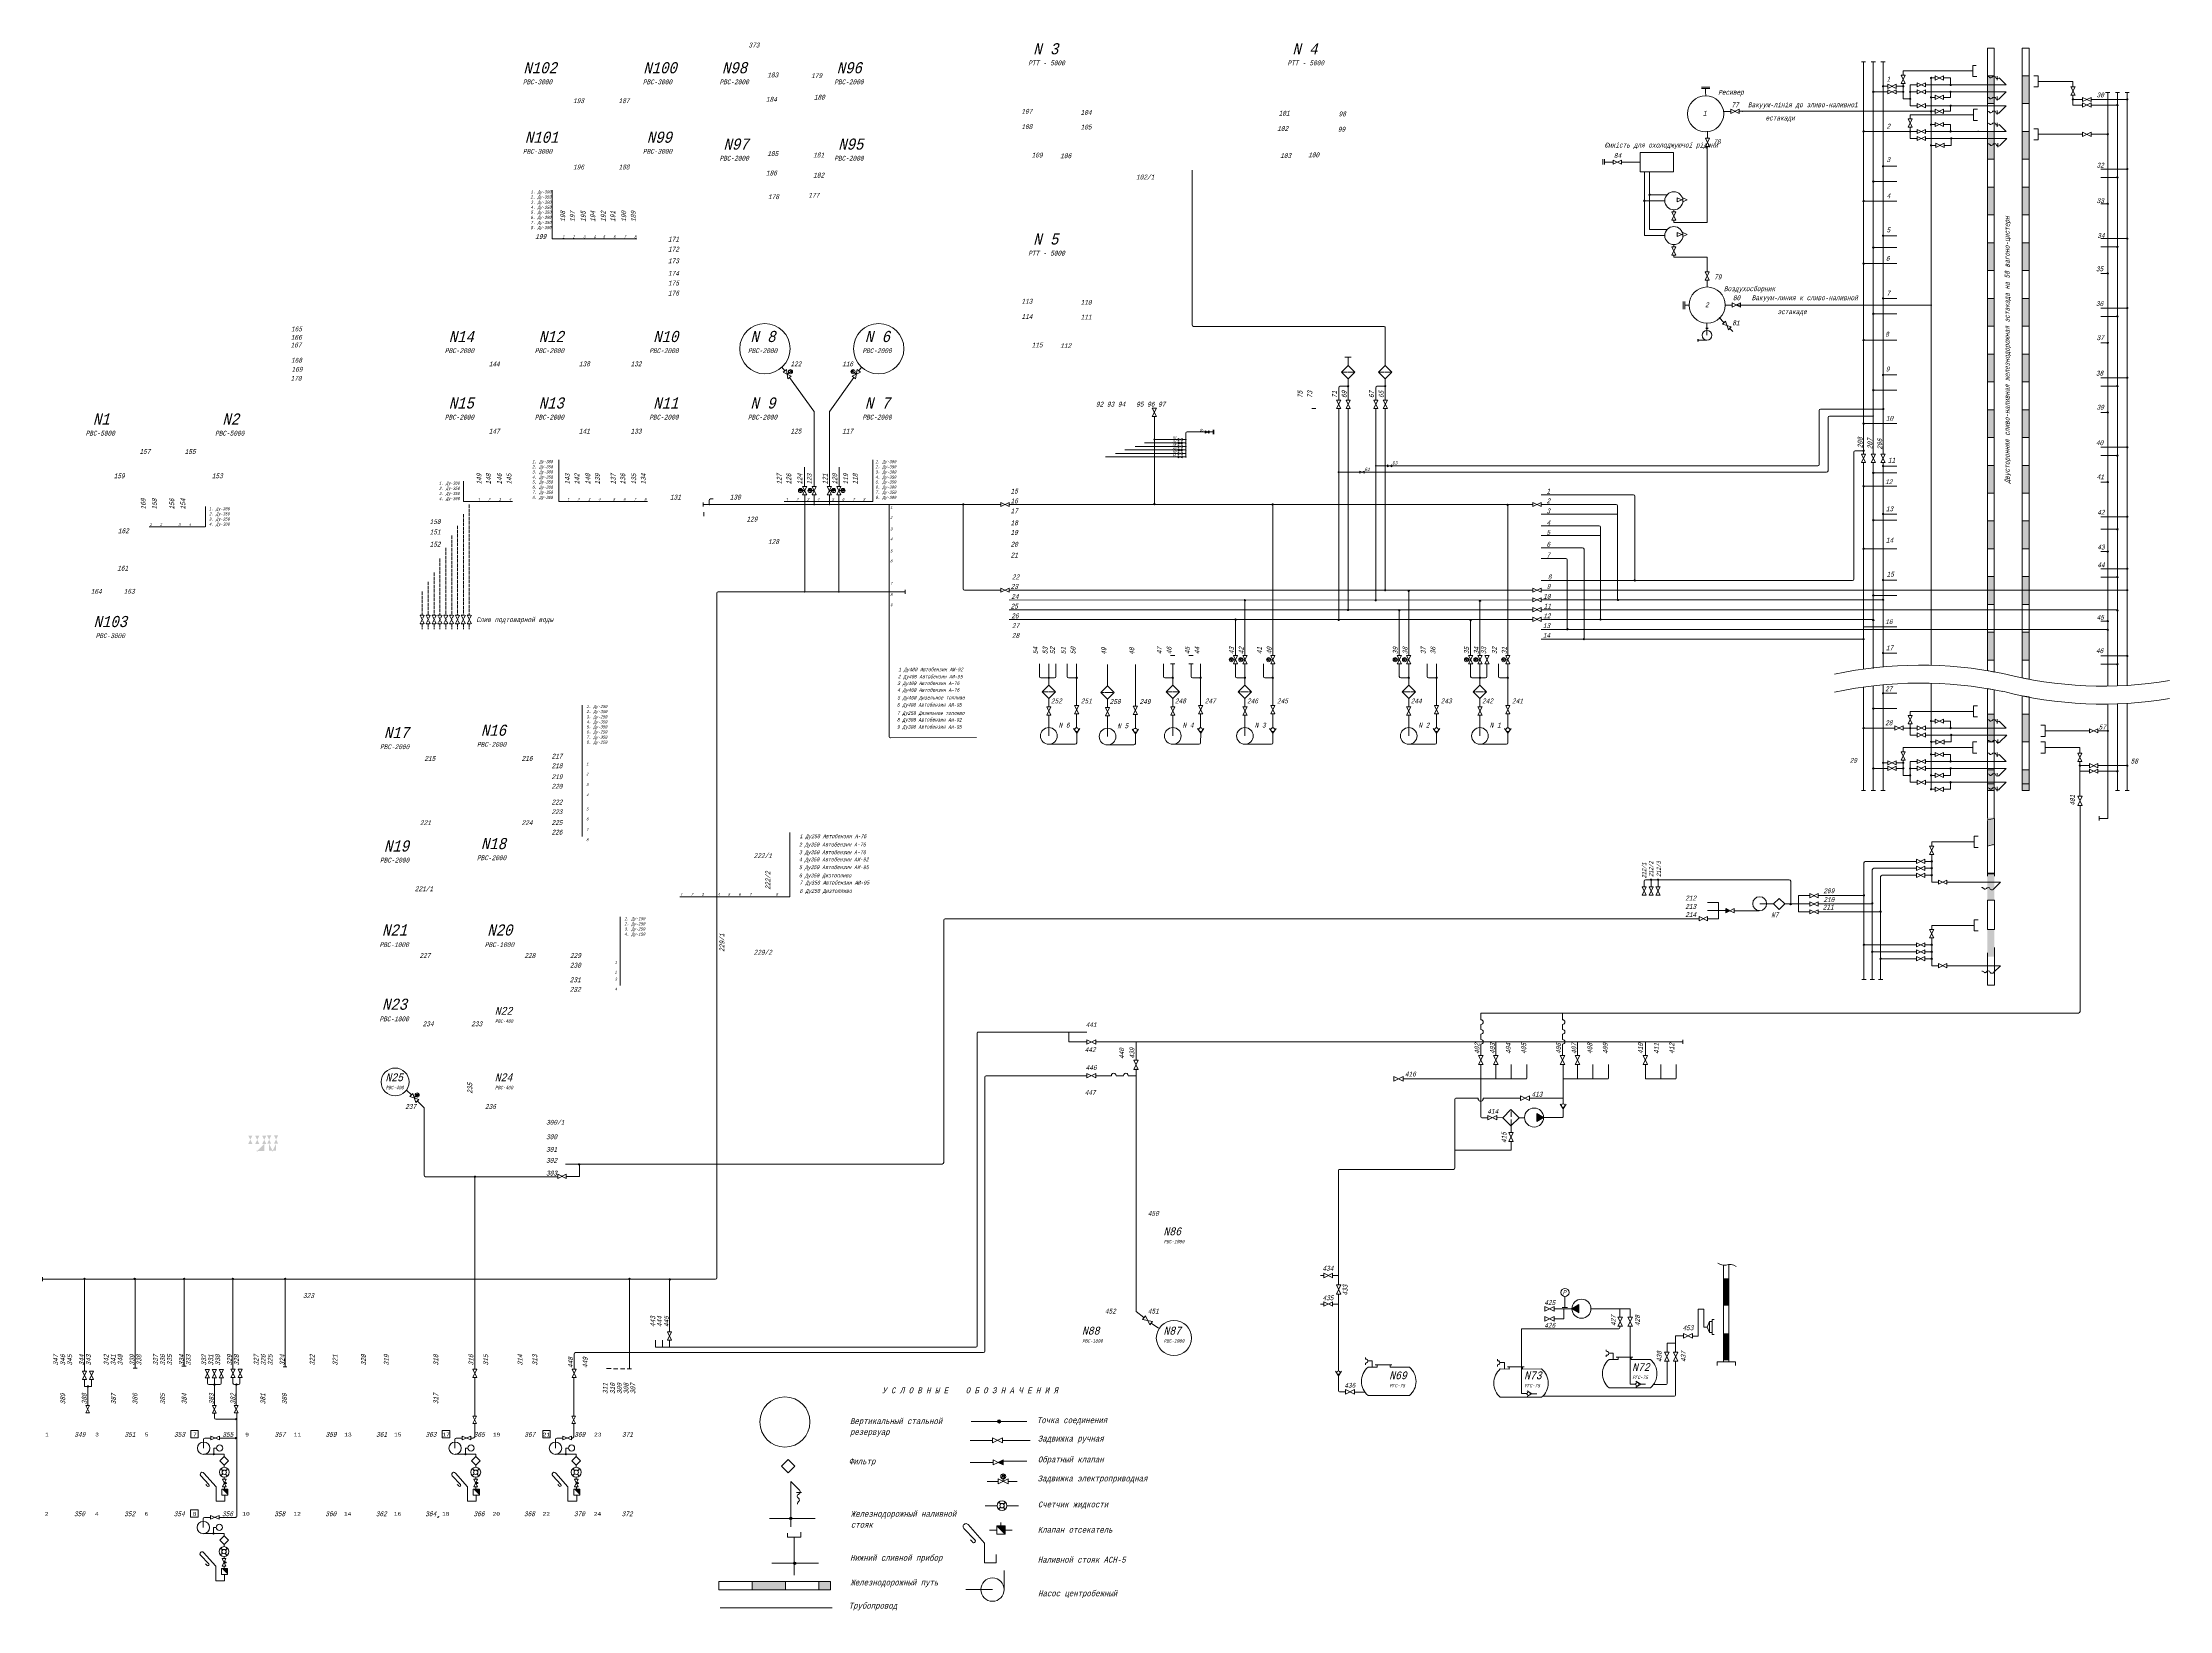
# Model space of a CAD drawing. Extents: x 25 to 789, y 11 to 574.
import ezdxf

# ---------------------------------------------------------------- set-up
doc = ezdxf.new("R2010")
doc.units = 0
doc.header["$MEASUREMENT"] = 0
for name, pattern in [('ACAD_ISO02W100', [15, 12, -3]), ('ACAD_ISO03W100', [30, 12, -18]), ('HIDDEN', [9.525, 6.35, -3.175])]:
    doc.linetypes.add(name, pattern=pattern)
doc.layers.get('0').update_dxf_attribs({"linetype": 'CONTINUOUS'})
doc.layers.add('Aи92', color=74, linetype='CONTINUOUS')
doc.layers.add('Надписи', color=4, linetype='CONTINUOUS', lineweight=5)
doc.layers.add('Общие трубы', color=254, linetype='CONTINUOUS', lineweight=30)
doc.layers.get('0').off()
doc.styles.add('ARIAL_CYR', font='ARIAL.TTF', dxfattribs={"width": 0.9, "oblique": 15})
doc.styles.get("Standard").update_dxf_attribs({"font": 'COUR.TTF', "width": 0.8, "oblique": 7, "height": 2})

# ---------------------------------------------------------------- blocks, each defined once
blk = doc.blocks.new('EZADV')
blk.add_lwpolyline([(-3, 1.5), (-3, -1.5), (3, 1.5), (3, -1.5)], close=True)
for points in [[(-1, 2), (0, 4.5), (0, 3), (1, 4), (0.5, 1.5)], [(0, 0), (0, 3)]]:
    blk.add_lwpolyline(points)
blk.add_circle((0, 3), 1.5)
blk = doc.blocks.new('ZADVR')
blk.add_lwpolyline([(-1.5, 3), (1.5, 3), (-1.5, -3), (1.5, -3)], close=True)
blk = doc.blocks.new('CLAPOB')
blk.add_hatch(color=256).paths.add_polyline_path([(0.7, 1.7), (-0.7, 4.5), (0.7, 4.5), (2.2, 4.5)])
for points in [[(0.8, 1.5), (-0.8, 4.5), (2.2, 4.5)], [(0.8, 1.5), (-0.8, -1.5), (2.2, -1.5)], [(0.7, 1.7), (-0.7, 4.5), (0.7, 4.5), (2.2, 4.5)]]:
    blk.add_lwpolyline(points, close=True)

msp = doc.modelspace()

# ---------------------------------------------------------------- hatches: boundary and pattern name
at = {"layer": 'Aи92', "lineweight": 5}
h = msp.add_hatch(color=256, dxfattribs=at)
edge = h.paths.add_edge_path()
edge.add_arc((424.32, 431.58), 0.125, 0, 360)
at = {"layer": 'Aи92', "lineweight": 20}
h = msp.add_hatch(color=256, dxfattribs=at)
edge = h.paths.add_edge_path()
edge.add_arc((355.66, 408.25), 0.25, 0, 360)
h = msp.add_hatch(color=256, dxfattribs=at)
edge = h.paths.add_edge_path()
edge.add_arc((424.35, 408.34), 0.25, 0, 360)
h = msp.add_hatch(color=256, dxfattribs=at)
edge = h.paths.add_edge_path()
edge.add_arc((466.86, 408.26), 0.25, 0, 360)
h = msp.add_hatch(color=256, dxfattribs=at)
edge = h.paths.add_edge_path()
edge.add_arc((551.33, 408.07), 0.25, 0, 360)
h = msp.add_hatch(color=256, dxfattribs=at)
edge = h.paths.add_edge_path()
edge.add_arc((490.62, 366.72), 0.25, 0, 360)
h = msp.add_hatch(color=256, dxfattribs=at)
edge = h.paths.add_edge_path()
edge.add_arc((494, 370.34), 0.25, 0, 360)
at = {"layer": 'Aи92'}
h = msp.add_hatch(color=256, dxfattribs=at)
edge = h.paths.add_edge_path()
edge.add_line((101.9, 173.4), (101.9, 175.9))
edge = h.paths.add_edge_path()
edge.add_line((101.9, 175.9), (101.9, 178.4))
edge = h.paths.add_edge_path()
edge.add_line((101.9, 175.9), (104.4, 175.9))
edge.add_line((104.4, 175.9), (104.4, 178.4))
edge = h.paths.add_edge_path()
edge.add_arc((101.9, 175.9), 0.25, 0, 360)
edge = h.paths.add_edge_path()
edge.add_line((101.9, 175.9), (99.4, 175.9))
edge = h.paths.add_edge_path()
edge.add_line((99.4, 175.9), (99.4, 178.4))
h.paths.add_polyline_path([(98.65, 181.4), (100.15, 181.4), (98.65, 178.4), (100.15, 178.4)])
h.paths.add_polyline_path([(101.15, 181.4), (102.65, 181.4), (101.15, 178.4), (102.65, 178.4)])
h.paths.add_polyline_path([(103.65, 181.4), (105.15, 181.4), (103.65, 178.4), (105.15, 178.4)])
edge = h.paths.add_edge_path()
edge.add_line((107.41, 173.44), (107.41, 175.94))
edge = h.paths.add_edge_path()
edge.add_arc((107.41, 175.94), 0.25, 0, 360)
edge = h.paths.add_edge_path()
edge.add_line((107.41, 175.94), (108.66, 175.94))
edge.add_line((108.66, 175.94), (108.66, 178.44))
edge = h.paths.add_edge_path()
edge.add_line((107.41, 175.94), (106.16, 175.94))
edge.add_line((106.16, 175.94), (106.16, 178.44))
h.paths.add_polyline_path([(105.41, 181.44), (106.91, 181.44), (105.41, 178.44), (106.91, 178.44)])
h.paths.add_polyline_path([(107.91, 181.44), (109.41, 181.44), (107.91, 178.44), (109.41, 178.44)])
at = {"layer": 'Aи92', "lineweight": 20}
h = msp.add_hatch(color=256, dxfattribs=at)
edge = h.paths.add_edge_path()
edge.add_arc((39.8, 129.86), 0.25, 0, 360)
h = msp.add_hatch(color=256, dxfattribs=at)
edge = h.paths.add_edge_path()
edge.add_arc((57.83, 129.86), 0.25, 0, 360)
h = msp.add_hatch(color=256, dxfattribs=at)
edge = h.paths.add_edge_path()
edge.add_arc((75.62, 129.86), 0.25, 0, 360)
h = msp.add_hatch(color=256, dxfattribs=at)
edge = h.paths.add_edge_path()
edge.add_arc((93.16, 129.86), 0.25, 0, 360)
h = msp.add_hatch(color=256, dxfattribs=at)
edge = h.paths.add_edge_path()
edge.add_arc((111.88, 129.86), 0.25, 0, 360)
h = msp.add_hatch(color=256, dxfattribs=at)
edge = h.paths.add_edge_path()
edge.add_arc((235.65, 129.86), 0.25, 0, 360)
h = msp.add_hatch(color=256, dxfattribs=at)
edge = h.paths.add_edge_path()
edge.add_arc((250.17, 129.71), 0.25, 0, 360)
h = msp.add_hatch(color=256, dxfattribs=at)
edge = h.paths.add_edge_path()
edge.add_arc((86.48, 91.87), 0.25, 0, 360)
h = msp.add_hatch(color=256, dxfattribs=at)
edge = h.paths.add_edge_path()
edge.add_arc((94.41, 91.91), 0.25, 0, 360)
h = msp.add_hatch(color=256, dxfattribs=at)
edge = h.paths.add_edge_path()
edge.add_arc((41.05, 91.22), 0.25, 0, 360)
h = msp.add_hatch(color=256, dxfattribs=at)
edge = h.paths.add_edge_path()
edge.add_arc((94.32, 79.49), 0.223, 0, 360)
h = msp.add_hatch(color=256, dxfattribs=at)
edge = h.paths.add_edge_path()
edge.add_arc((94.22, 72.67), 0.223, 0, 360)
h = msp.add_hatch(color=256, dxfattribs=at)
edge = h.paths.add_edge_path()
edge.add_arc((86.32, 66.9), 0.223, 0, 360)
h = msp.add_hatch(color=256, dxfattribs=at)
edge = h.paths.add_edge_path()
edge.add_arc((86.32, 66.9), 0.165, 0, 360)
h = msp.add_hatch(color=256, dxfattribs=at)
edge = h.paths.add_edge_path()
edge.add_arc((176.69, 66.9), 0.223, 0, 360)
h = msp.add_hatch(color=256, dxfattribs=at)
edge = h.paths.add_edge_path()
edge.add_arc((176.69, 66.9), 0.165, 0, 360)
h = msp.add_hatch(color=256, dxfattribs=at)
edge = h.paths.add_edge_path()
edge.add_arc((212.8, 66.9), 0.223, 0, 360)
h = msp.add_hatch(color=256, dxfattribs=at)
edge = h.paths.add_edge_path()
edge.add_arc((212.8, 66.9), 0.165, 0, 360)
for points in [[(89.15, 54.36), (91.36, 52.16), (91.36, 54.36)], [(179.53, 54.36), (181.73, 52.16), (181.73, 54.36)], [(215.64, 54.36), (217.84, 52.16), (217.84, 54.36)], [(89.05, 25.84), (91.25, 23.64), (91.25, 25.84)]]:
    msp.add_hatch(color=256, dxfattribs=at).paths.add_polyline_path(points)
h = msp.add_hatch(color=256, dxfattribs=at)
edge = h.paths.add_edge_path()
edge.add_arc((90.6, 56.51), 0.223, 0, 360)
h = msp.add_hatch(color=256, dxfattribs=at)
edge = h.paths.add_edge_path()
edge.add_arc((90.6, 56.51), 0.165, 0, 360)
h = msp.add_hatch(color=256, dxfattribs=at)
edge = h.paths.add_edge_path()
edge.add_arc((180.98, 56.51), 0.223, 0, 360)
h = msp.add_hatch(color=256, dxfattribs=at)
edge = h.paths.add_edge_path()
edge.add_arc((180.98, 56.51), 0.165, 0, 360)
h = msp.add_hatch(color=256, dxfattribs=at)
edge = h.paths.add_edge_path()
edge.add_arc((217.09, 56.51), 0.223, 0, 360)
h = msp.add_hatch(color=256, dxfattribs=at)
edge = h.paths.add_edge_path()
edge.add_arc((217.09, 56.51), 0.165, 0, 360)
h = msp.add_hatch(color=256, dxfattribs=at)
edge = h.paths.add_edge_path()
edge.add_arc((86.21, 38.38), 0.223, 0, 360)
h = msp.add_hatch(color=256, dxfattribs=at)
edge = h.paths.add_edge_path()
edge.add_arc((86.21, 38.38), 0.165, 0, 360)
h = msp.add_hatch(color=256, dxfattribs=at)
edge = h.paths.add_edge_path()
edge.add_arc((90.5, 27.99), 0.223, 0, 360)
h = msp.add_hatch(color=256, dxfattribs=at)
edge = h.paths.add_edge_path()
edge.add_arc((90.5, 27.99), 0.165, 0, 360)
at = {"layer": 'Надписи', "lineweight": 15}
h = msp.add_hatch(color=256, dxfattribs=at)
edge = h.paths.add_edge_path()
edge.add_arc((368.52, 78.63), 0.6, 0, 360)
h = msp.add_hatch(color=256, dxfattribs=at)
edge = h.paths.add_edge_path()
edge.add_arc((293.74, 43.77), 0.42, 0, 360)
edge = h.paths.add_edge_path()
edge.add_arc((293.44, 43.77), 0.3, 0, 360)
edge = h.paths.add_edge_path(flags=16)
edge.add_arc((293.74, 43.77), 0.3, 0, 360)
h = msp.add_hatch(color=256, dxfattribs=at)
edge = h.paths.add_edge_path()
edge.add_arc((293.44, 43.77), 0.3, 0, 360)
edge = h.paths.add_edge_path()
edge.add_arc((293.74, 43.77), 0.3, 0, 360)
msp.add_hatch(color=256, dxfattribs=at).paths.add_polyline_path([(367.7, 41.1), (370.67, 38.13), (370.67, 41.1)])
h = msp.add_hatch(color=256, dxfattribs=at)
edge = h.paths.add_edge_path()
edge.add_arc((295.15, 27.65), 0.42, 0, 360)
edge = h.paths.add_edge_path()
edge.add_arc((294.85, 27.65), 0.3, 0, 360)
edge = h.paths.add_edge_path(flags=16)
edge.add_arc((295.15, 27.65), 0.3, 0, 360)
h = msp.add_hatch(color=256, dxfattribs=at)
edge = h.paths.add_edge_path()
edge.add_arc((294.85, 27.65), 0.3, 0, 360)
edge = h.paths.add_edge_path()
edge.add_arc((295.15, 27.65), 0.3, 0, 360)
h = msp.add_hatch(color=256, dxfattribs=at)
h.paths.add_polyline_path([(291.78, 18.07), (279.78, 18.07), (279.78, 21.07), (291.78, 21.07)])
h.paths.add_polyline_path([(303.78, 18.07), (307.98, 18.07), (307.98, 21.07), (303.78, 21.07)])
at = {"layer": 'Общие трубы', "lineweight": 20}
h = msp.add_hatch(color=256, dxfattribs=at)
edge = h.paths.add_edge_path()
edge.add_arc((686.27, 558.55), 0.25, 0, 360)
h = msp.add_hatch(color=256, dxfattribs=at)
edge = h.paths.add_edge_path()
edge.add_arc((693.52, 558.55), 0.25, 0, 360)
h = msp.add_hatch(color=256, dxfattribs=at)
edge = h.paths.add_edge_path()
edge.add_arc((703.52, 561.55), 0.25, 0, 360)
h = msp.add_hatch(color=256, dxfattribs=at)
edge = h.paths.add_edge_path()
edge.add_arc((710.52, 559.05), 0.25, 0, 360)
h = msp.add_hatch(color=256, dxfattribs=at)
h.paths.add_polyline_path([(736.27, 552.3), (736.27, 562.3), (738.77, 562.3), (738.77, 552.3)])
h.paths.add_polyline_path([(723.77, 552.3), (726.27, 552.3), (726.27, 562.3), (723.77, 562.3)])
h = msp.add_hatch(color=256, dxfattribs=at)
edge = h.paths.add_edge_path()
edge.add_arc((682.77, 556.55), 0.25, 0, 360)
h = msp.add_hatch(color=256, dxfattribs=at)
edge = h.paths.add_edge_path()
edge.add_arc((693.52, 556.55), 0.25, 0, 360)
h = msp.add_hatch(color=256, dxfattribs=at)
edge = h.paths.add_edge_path()
edge.add_arc((696.02, 556.55), 0.25, 0, 360)
h = msp.add_hatch(color=256, dxfattribs=at)
edge = h.paths.add_edge_path()
edge.add_arc((696.02, 554.05), 0.25, 0, 360)
h = msp.add_hatch(color=256, dxfattribs=at)
edge = h.paths.add_edge_path()
edge.add_arc((703.52, 554.55), 0.25, 0, 360)
h = msp.add_hatch(color=256, dxfattribs=at)
edge = h.paths.add_edge_path()
edge.add_arc((710.52, 556.55), 0.25, 0, 360)
h = msp.add_hatch(color=256, dxfattribs=at)
edge = h.paths.add_edge_path()
edge.add_arc((710.52, 551.55), 0.25, 0, 360)
h = msp.add_hatch(color=256, dxfattribs=at)
edge = h.paths.add_edge_path()
edge.add_arc((754.52, 553.8), 0.25, 0, 360)
h = msp.add_hatch(color=256, dxfattribs=at)
edge = h.paths.add_edge_path()
edge.add_arc((770.52, 551.8), 0.25, 0, 360)
h = msp.add_hatch(color=256, dxfattribs=at)
edge = h.paths.add_edge_path()
edge.add_arc((774.02, 553.8), 0.25, 0, 360)
h = msp.add_hatch(color=256, dxfattribs=at)
edge = h.paths.add_edge_path()
edge.add_arc((703.52, 549.55), 0.25, 0, 360)
h = msp.add_hatch(color=256, dxfattribs=at)
edge = h.paths.add_edge_path()
edge.add_arc((703.52, 544.8), 0.25, 0, 360)
h = msp.add_hatch(color=256, dxfattribs=at)
edge = h.paths.add_edge_path()
edge.add_arc((679.27, 542.3), 0.25, 0, 360)
h = msp.add_hatch(color=256, dxfattribs=at)
edge = h.paths.add_edge_path()
edge.add_arc((696.02, 542.3), 0.25, 0, 360)
h = msp.add_hatch(color=256, dxfattribs=at)
edge = h.paths.add_edge_path()
edge.add_arc((703.52, 537.3), 0.25, 0, 360)
h = msp.add_hatch(color=256, dxfattribs=at)
edge = h.paths.add_edge_path()
edge.add_arc((710.52, 542.3), 0.25, 0, 360)
h = msp.add_hatch(color=256, dxfattribs=at)
edge = h.paths.add_edge_path()
edge.add_arc((710.77, 539.8), 0.25, 0, 360)
h = msp.add_hatch(color=256, dxfattribs=at)
h.paths.add_polyline_path([(736.27, 532.3), (736.27, 542.3), (738.77, 542.3), (738.77, 532.3)])
h.paths.add_polyline_path([(723.77, 532.3), (723.77, 542.3), (726.27, 542.3), (726.27, 532.3)])
h = msp.add_hatch(color=256, dxfattribs=at)
edge = h.paths.add_edge_path()
edge.add_arc((767.02, 541.3), 0.25, 0, 360)
h = msp.add_hatch(color=256, dxfattribs=at)
edge = h.paths.add_edge_path()
edge.add_arc((686.27, 529.8), 0.25, 0, 360)
edge = h.paths.add_edge_path()
edge.add_arc((682.77, 524.3), 0.25, 0, 360)
h = msp.add_hatch(color=256, dxfattribs=at)
edge = h.paths.add_edge_path()
edge.add_arc((774.02, 528.8), 0.25, 0, 360)
h = msp.add_hatch(color=256, dxfattribs=at)
h.paths.add_polyline_path([(736.27, 512.3), (736.27, 522.3), (738.77, 522.3), (738.77, 512.3)])
h.paths.add_polyline_path([(723.77, 512.3), (726.27, 512.3), (726.27, 522.3), (723.77, 522.3)])
h = msp.add_hatch(color=256, dxfattribs=at)
edge = h.paths.add_edge_path()
edge.add_arc((770.52, 525.8), 0.25, 0, 360)
h = msp.add_hatch(color=256, dxfattribs=at)
edge = h.paths.add_edge_path()
edge.add_arc((600.47, 517.38), 0.25, 0, 360)
h = msp.add_hatch(color=256, dxfattribs=at)
edge = h.paths.add_edge_path()
edge.add_arc((602.35, 519.55), 0.25, 0, 360)
h = msp.add_hatch(color=256, dxfattribs=at)
edge = h.paths.add_edge_path()
edge.add_arc((679.27, 517.3), 0.25, 0, 360)
h = msp.add_hatch(color=256, dxfattribs=at)
edge = h.paths.add_edge_path()
edge.add_arc((767.02, 516.3), 0.25, 0, 360)
h = msp.add_hatch(color=256, dxfattribs=at)
edge = h.paths.add_edge_path()
edge.add_arc((686.27, 504.8), 0.25, 0, 360)
edge = h.paths.add_edge_path()
edge.add_arc((682.77, 500.55), 0.25, 0, 360)
h = msp.add_hatch(color=256, dxfattribs=at)
h.paths.add_polyline_path([(736.27, 492.3), (736.27, 502.3), (738.77, 502.3), (738.77, 492.3)])
h.paths.add_polyline_path([(723.77, 492.3), (723.77, 502.3), (726.27, 502.3), (726.27, 492.3)])
h = msp.add_hatch(color=256, dxfattribs=at)
edge = h.paths.add_edge_path()
edge.add_arc((770.52, 500.8), 0.25, 0, 360)
h = msp.add_hatch(color=256, dxfattribs=at)
edge = h.paths.add_edge_path()
edge.add_arc((774.02, 503.8), 0.25, 0, 360)
h = msp.add_hatch(color=256, dxfattribs=at)
edge = h.paths.add_edge_path()
edge.add_arc((679.27, 494.8), 0.25, 0, 360)
h = msp.add_hatch(color=256, dxfattribs=at)
edge = h.paths.add_edge_path()
edge.add_arc((767.02, 491.3), 0.25, 0, 360)
h = msp.add_hatch(color=256, dxfattribs=at)
edge = h.paths.add_edge_path()
edge.add_arc((686.27, 482.3), 0.25, 0, 360)
edge = h.paths.add_edge_path()
edge.add_arc((682.77, 476.8), 0.25, 0, 360)
h = msp.add_hatch(color=256, dxfattribs=at)
h.paths.add_polyline_path([(736.27, 472.3), (736.27, 482.3), (738.77, 482.3), (738.77, 472.3)])
h.paths.add_polyline_path([(723.77, 472.3), (726.27, 472.3), (726.27, 482.3), (723.77, 482.3)])
h = msp.add_hatch(color=256, dxfattribs=at)
edge = h.paths.add_edge_path()
edge.add_arc((770.52, 475.8), 0.25, 0, 360)
h = msp.add_hatch(color=256, dxfattribs=at)
edge = h.paths.add_edge_path()
edge.add_arc((774.02, 478.8), 0.25, 0, 360)
h = msp.add_hatch(color=256, dxfattribs=at)
edge = h.paths.add_edge_path()
edge.add_arc((679.27, 467.3), 0.25, 0, 360)
h = msp.add_hatch(color=256, dxfattribs=at)
edge = h.paths.add_edge_path()
edge.add_arc((767.02, 466.3), 0.25, 0, 360)
h = msp.add_hatch(color=256, dxfattribs=at)
h.paths.add_polyline_path([(736.27, 452.3), (736.27, 462.3), (738.77, 462.3), (738.77, 452.3)])
h.paths.add_polyline_path([(723.77, 452.3), (723.77, 462.3), (726.27, 462.3), (726.27, 452.3)])
h = msp.add_hatch(color=256, dxfattribs=at)
edge = h.paths.add_edge_path()
edge.add_arc((686.27, 454.8), 0.25, 0, 360)
edge = h.paths.add_edge_path()
edge.add_arc((682.77, 449.3), 0.25, 0, 360)
h = msp.add_hatch(color=256, dxfattribs=at)
edge = h.paths.add_edge_path()
edge.add_arc((774.02, 453.8), 0.25, 0, 360)
h = msp.add_hatch(color=256, dxfattribs=at)
edge = h.paths.add_edge_path()
edge.add_arc((494, 450.72), 0.25, 0, 360)
h = msp.add_hatch(color=256, dxfattribs=at)
edge = h.paths.add_edge_path()
edge.add_arc((507.31, 450.72), 0.25, 0, 360)
h = msp.add_hatch(color=256, dxfattribs=at)
edge = h.paths.add_edge_path()
edge.add_arc((770.52, 450.8), 0.25, 0, 360)
h = msp.add_hatch(color=256, dxfattribs=at)
edge = h.paths.add_edge_path()
edge.add_arc((679.27, 437.32), 0.25, 0, 360)
h = msp.add_hatch(color=256, dxfattribs=at)
edge = h.paths.add_edge_path()
edge.add_arc((686.28, 442.53), 0.25, 0, 360)
edge = h.paths.add_edge_path()
edge.add_arc((682.78, 440.03), 0.25, 0, 360)
h = msp.add_hatch(color=256, dxfattribs=at)
h.paths.add_polyline_path([(736.27, 432.3), (736.27, 442.3), (738.77, 442.3), (738.77, 432.3)])
h.paths.add_polyline_path([(723.77, 432.3), (726.27, 432.3), (726.27, 442.3), (723.77, 442.3)])
h = msp.add_hatch(color=256, dxfattribs=at)
edge = h.paths.add_edge_path()
edge.add_arc((767.02, 441.3), 0.25, 0, 360)
at = {"layer": 'Общие трубы', "lineweight": 5}
h = msp.add_hatch(color=256, dxfattribs=at)
edge = h.paths.add_edge_path()
edge.add_arc((435.61, 425.33), 0.125, 0, 360)
edge = h.paths.add_edge_path()
edge.add_arc((435.61, 427.83), 0.125, 0, 360)
edge = h.paths.add_edge_path()
edge.add_arc((435.61, 429.08), 0.125, 0, 360)
edge = h.paths.add_edge_path()
edge.add_arc((435.61, 430.33), 0.125, 0, 360)
edge = h.paths.add_edge_path()
edge.add_arc((435.61, 431.58), 0.125, 0, 360)
at = {"layer": 'Общие трубы', "lineweight": 20}
h = msp.add_hatch(color=256, dxfattribs=at)
edge = h.paths.add_edge_path()
edge.add_arc((774.02, 428.8), 0.25, 0, 360)
h = msp.add_hatch(color=256, dxfattribs=at)
edge = h.paths.add_edge_path()
edge.add_arc((679.27, 427.55), 0.25, 0, 360)
h = msp.add_hatch(color=256, dxfattribs=at)
edge = h.paths.add_edge_path()
edge.add_arc((679.27, 427.55), 0.25, 0, 360)
h = msp.add_hatch(color=256, dxfattribs=at)
edge = h.paths.add_edge_path()
edge.add_arc((686.27, 422.05), 0.25, 0, 360)
h = msp.add_hatch(color=256, dxfattribs=at)
h.paths.add_polyline_path([(736.27, 412.3), (736.27, 422.3), (738.77, 422.3), (738.77, 412.3)])
h.paths.add_polyline_path([(723.77, 412.3), (723.77, 422.3), (726.27, 422.3), (726.27, 412.3)])
h = msp.add_hatch(color=256, dxfattribs=at)
edge = h.paths.add_edge_path()
edge.add_arc((770.52, 425.8), 0.25, 0, 360)
h = msp.add_hatch(color=256, dxfattribs=at)
edge = h.paths.add_edge_path()
edge.add_arc((679.27, 414.8), 0.25, 0, 360)
h = msp.add_hatch(color=256, dxfattribs=at)
edge = h.paths.add_edge_path()
edge.add_arc((682.77, 419.55), 0.25, 0, 360)
h = msp.add_hatch(color=256, dxfattribs=at)
edge = h.paths.add_edge_path()
edge.add_arc((767.02, 416.3), 0.25, 0, 360)
h = msp.add_hatch(color=256, dxfattribs=at)
edge = h.paths.add_edge_path()
edge.add_arc((686.27, 404.8), 0.25, 0, 360)
edge = h.paths.add_edge_path()
edge.add_arc((682.77, 402.55), 0.25, 0, 360)
h = msp.add_hatch(color=256, dxfattribs=at)
h.paths.add_polyline_path([(736.27, 392.3), (736.27, 402.3), (738.77, 402.3), (738.77, 392.3)])
h.paths.add_polyline_path([(723.77, 392.3), (726.27, 392.3), (726.27, 402.3), (723.77, 402.3)])
h = msp.add_hatch(color=256, dxfattribs=at)
edge = h.paths.add_edge_path()
edge.add_arc((770.52, 399.3), 0.25, 0, 360)
h = msp.add_hatch(color=256, dxfattribs=at)
edge = h.paths.add_edge_path()
edge.add_arc((774.02, 403.8), 0.25, 0, 360)
h = msp.add_hatch(color=256, dxfattribs=at)
edge = h.paths.add_edge_path()
edge.add_arc((767.02, 391.3), 0.25, 0, 360)
h = msp.add_hatch(color=256, dxfattribs=at)
h.paths.add_polyline_path([(736.27, 372.3), (736.27, 382.3), (738.77, 382.3), (738.77, 372.3)])
h.paths.add_polyline_path([(723.77, 372.3), (723.77, 382.3), (726.27, 382.3), (726.27, 372.3)])
h = msp.add_hatch(color=256, dxfattribs=at)
edge = h.paths.add_edge_path()
edge.add_arc((770.52, 382.13), 0.25, 0, 360)
h = msp.add_hatch(color=256, dxfattribs=at)
edge = h.paths.add_edge_path()
edge.add_arc((774.02, 385.13), 0.25, 0, 360)
h = msp.add_hatch(color=256, dxfattribs=at)
edge = h.paths.add_edge_path()
edge.add_arc((507.31, 377.41), 0.25, 0, 360)
h = msp.add_hatch(color=256, dxfattribs=at)
edge = h.paths.add_edge_path()
edge.add_arc((515.77, 377.16), 0.25, 0, 360)
h = msp.add_hatch(color=256, dxfattribs=at)
edge = h.paths.add_edge_path()
edge.add_arc((597.03, 380.91), 0.25, 0, 360)
h = msp.add_hatch(color=256, dxfattribs=at)
edge = h.paths.add_edge_path()
edge.add_arc((686.27, 381.03), 0.25, 0, 360)
h = msp.add_hatch(color=256, dxfattribs=at)
edge = h.paths.add_edge_path()
edge.add_arc((774.02, 377.43), 0.25, 0, 360)
h = msp.add_hatch(color=256, dxfattribs=at)
edge = h.paths.add_edge_path()
edge.add_arc((453.54, 366.84), 0.25, 0, 360)
h = msp.add_hatch(color=256, dxfattribs=at)
edge = h.paths.add_edge_path()
edge.add_arc((456.92, 373.79), 0.25, 0, 360)
h = msp.add_hatch(color=256, dxfattribs=at)
edge = h.paths.add_edge_path()
edge.add_arc((503.94, 373.79), 0.25, 0, 360)
h = msp.add_hatch(color=256, dxfattribs=at)
edge = h.paths.add_edge_path()
edge.add_arc((512.4, 370.21), 0.25, 0, 360)
h = msp.add_hatch(color=256, dxfattribs=at)
edge = h.paths.add_edge_path()
edge.add_arc((541.39, 373.61), 0.25, 0, 360)
h = msp.add_hatch(color=256, dxfattribs=at)
edge = h.paths.add_edge_path()
edge.add_arc((584.68, 366.89), 0.25, 0, 360)
h = msp.add_hatch(color=256, dxfattribs=at)
edge = h.paths.add_edge_path()
edge.add_arc((590.98, 373.94), 0.25, 0, 360)
h = msp.add_hatch(color=256, dxfattribs=at)
edge = h.paths.add_edge_path()
edge.add_arc((686.27, 373.97), 0.25, 0, 360)
edge = h.paths.add_edge_path()
edge.add_line((646.27, 373.97), (686.27, 373.97))
h = msp.add_hatch(color=256, dxfattribs=at)
edge = h.paths.add_edge_path()
edge.add_arc((770.52, 370.13), 0.25, 0, 360)
h = msp.add_hatch(color=256, dxfattribs=at)
edge = h.paths.add_edge_path()
edge.add_arc((538.02, 366.6), 0.25, 0, 360)
h = msp.add_hatch(color=256, dxfattribs=at)
edge = h.paths.add_edge_path()
edge.add_arc((572.84, 363.37), 0.25, 0, 360)
h = msp.add_hatch(color=256, dxfattribs=at)
edge = h.paths.add_edge_path()
edge.add_arc((578.72, 359.84), 0.25, 0, 360)
h = msp.add_hatch(color=256, dxfattribs=at)
edge = h.paths.add_edge_path()
edge.add_arc((679.27, 359.82), 0.25, 0, 360)
h = msp.add_hatch(color=256, dxfattribs=at)
edge = h.paths.add_edge_path()
edge.add_arc((682.77, 366.69), 0.25, 0, 360)
h = msp.add_hatch(color=256, dxfattribs=at)
h.paths.add_polyline_path([(736.27, 352.3), (736.27, 362.3), (738.77, 362.3), (738.77, 352.3)])
h.paths.add_polyline_path([(723.77, 352.3), (726.27, 352.3), (726.27, 362.3), (723.77, 362.3)])
h = msp.add_hatch(color=256, dxfattribs=at)
edge = h.paths.add_edge_path()
edge.add_arc((767.02, 366.3), 0.25, 0, 360)
h = msp.add_hatch(color=256, dxfattribs=at)
edge = h.paths.add_edge_path()
edge.add_arc((767.02, 363.19), 0.25, 0, 360)
h = msp.add_hatch(color=256, dxfattribs=at)
edge = h.paths.add_edge_path()
edge.add_arc((774.02, 353.8), 0.25, 0, 360)
h = msp.add_hatch(color=256, dxfattribs=at)
edge = h.paths.add_edge_path()
edge.add_arc((386.42, 345.95), 0.25, 0, 360)
h = msp.add_hatch(color=256, dxfattribs=at)
edge = h.paths.add_edge_path()
edge.add_arc((396.42, 345.95), 0.25, 0, 360)
h = msp.add_hatch(color=256, dxfattribs=at)
edge = h.paths.add_edge_path()
edge.add_arc((430.98, 345.95), 0.25, 0, 360)
h = msp.add_hatch(color=256, dxfattribs=at)
edge = h.paths.add_edge_path()
edge.add_arc((440.98, 345.95), 0.25, 0, 360)
h = msp.add_hatch(color=256, dxfattribs=at)
edge = h.paths.add_edge_path()
edge.add_arc((456.92, 345.95), 0.25, 0, 360)
h = msp.add_hatch(color=256, dxfattribs=at)
edge = h.paths.add_edge_path()
edge.add_arc((466.92, 345.95), 0.25, 0, 360)
h = msp.add_hatch(color=256, dxfattribs=at)
edge = h.paths.add_edge_path()
edge.add_arc((515.77, 345.95), 0.25, 0, 360)
h = msp.add_hatch(color=256, dxfattribs=at)
edge = h.paths.add_edge_path()
edge.add_arc((525.77, 345.95), 0.25, 0, 360)
h = msp.add_hatch(color=256, dxfattribs=at)
edge = h.paths.add_edge_path()
edge.add_arc((541.39, 345.95), 0.25, 0, 360)
h = msp.add_hatch(color=256, dxfattribs=at)
edge = h.paths.add_edge_path()
edge.add_arc((551.39, 345.95), 0.25, 0, 360)
h = msp.add_hatch(color=256, dxfattribs=at)
edge = h.paths.add_edge_path()
edge.add_arc((770.52, 350.8), 0.25, 0, 360)
h = msp.add_hatch(color=256, dxfattribs=at)
edge = h.paths.add_edge_path()
edge.add_arc((703.52, 330.37), 0.25, 0, 360)
h = msp.add_hatch(color=256, dxfattribs=at)
h.paths.add_polyline_path([(736.27, 322.87), (736.27, 332.87), (738.77, 332.87), (738.77, 322.87)])
h.paths.add_polyline_path([(723.77, 322.87), (723.77, 332.87), (726.27, 332.87), (726.27, 322.87)])
h = msp.add_hatch(color=256, dxfattribs=at)
edge = h.paths.add_edge_path()
edge.add_arc((696.02, 327.87), 0.25, 0, 360)
h = msp.add_hatch(color=256, dxfattribs=at)
edge = h.paths.add_edge_path()
edge.add_arc((703.61, 322.87), 0.25, 0, 360)
h = msp.add_hatch(color=256, dxfattribs=at)
edge = h.paths.add_edge_path()
edge.add_arc((710.52, 327.87), 0.25, 0, 360)
h = msp.add_hatch(color=256, dxfattribs=at)
edge = h.paths.add_edge_path()
edge.add_arc((710.77, 325.37), 0.25, 0, 360)
h = msp.add_hatch(color=256, dxfattribs=at)
edge = h.paths.add_edge_path()
edge.add_arc((767.02, 326.87), 0.25, 0, 360)
h = msp.add_hatch(color=256, dxfattribs=at)
edge = h.paths.add_edge_path()
edge.add_arc((682.77, 313.37), 0.25, 0, 360)
h = msp.add_hatch(color=256, dxfattribs=at)
edge = h.paths.add_edge_path()
edge.add_arc((686.27, 315.37), 0.25, 0, 360)
h = msp.add_hatch(color=256, dxfattribs=at)
edge = h.paths.add_edge_path()
edge.add_arc((693.52, 315.37), 0.25, 0, 360)
h = msp.add_hatch(color=256, dxfattribs=at)
edge = h.paths.add_edge_path()
edge.add_arc((693.52, 313.37), 0.25, 0, 360)
h = msp.add_hatch(color=256, dxfattribs=at)
edge = h.paths.add_edge_path()
edge.add_arc((696.02, 313.37), 0.25, 0, 360)
h = msp.add_hatch(color=256, dxfattribs=at)
edge = h.paths.add_edge_path()
edge.add_arc((703.52, 318.37), 0.25, 0, 360)
h = msp.add_hatch(color=256, dxfattribs=at)
edge = h.paths.add_edge_path()
edge.add_arc((710.52, 315.87), 0.25, 0, 360)
h = msp.add_hatch(color=256, dxfattribs=at)
edge = h.paths.add_edge_path()
edge.add_arc((710.52, 313.37), 0.25, 0, 360)
h = msp.add_hatch(color=256, dxfattribs=at)
edge = h.paths.add_edge_path()
edge.add_arc((757.02, 314.37), 0.25, 0, 360)
h = msp.add_hatch(color=256, dxfattribs=at)
edge = h.paths.add_edge_path()
edge.add_arc((774.02, 314.37), 0.25, 0, 360)
h = msp.add_hatch(color=256, dxfattribs=at)
edge = h.paths.add_edge_path()
edge.add_arc((696.02, 310.87), 0.25, 0, 360)
h = msp.add_hatch(color=256, dxfattribs=at)
edge = h.paths.add_edge_path()
edge.add_arc((703.52, 310.87), 0.25, 0, 360)
h = msp.add_hatch(color=256, dxfattribs=at)
edge = h.paths.add_edge_path()
edge.add_arc((703.52, 305.87), 0.25, 0, 360)
h = msp.add_hatch(color=256, dxfattribs=at)
edge = h.paths.add_edge_path()
edge.add_arc((710.52, 308.37), 0.25, 0, 360)
h = msp.add_hatch(color=256, dxfattribs=at)
h.paths.add_polyline_path([(723.77, 312.87), (723.77, 307.87), (726.27, 307.87), (726.27, 312.87)])
h.paths.add_polyline_path([(736.27, 312.87), (736.27, 307.87), (738.77, 307.87), (738.77, 312.87)])
h = msp.add_hatch(color=256, dxfattribs=at)
h.paths.add_polyline_path([(723.77, 307.87), (723.77, 305.37), (726.27, 305.37), (726.27, 307.87)])
h.paths.add_polyline_path([(736.27, 307.87), (736.27, 305.37), (738.77, 305.37), (738.77, 307.87)])
h = msp.add_hatch(color=256, dxfattribs=at)
edge = h.paths.add_edge_path()
edge.add_arc((770.52, 312.37), 0.25, 0, 360)
h = msp.add_hatch(color=256, dxfattribs=at)
h.paths.add_polyline_path([(723.8, 285.64), (723.8, 295.64), (726.3, 295.64), (726.3, 285.64)])
h.paths.add_polyline_path([(723.8, 245.64), (723.8, 255.64), (726.3, 255.64), (726.3, 245.64)])
h = msp.add_hatch(color=256, dxfattribs=at)
edge = h.paths.add_edge_path()
edge.add_arc((703.75, 279.96), 0.25, 0, 360)
h = msp.add_hatch(color=256, dxfattribs=at)
edge = h.paths.add_edge_path()
edge.add_arc((703.75, 277.46), 0.25, 0, 360)
for points in [[(726.3, 275.82), (723.8, 275.82), (723.8, 265.82), (726.3, 265.82)], [(631.17, 262.21), (629.77, 261.48), (629.77, 262.21), (629.77, 262.93)], [(561.81, 186.41), (564.26, 187.88), (561.81, 189.34)], [(630.88, 129.89), (628.92, 129.89), (628.92, 120.48), (630.88, 120.48)], [(576.89, 117.7), (574.45, 119.17), (576.89, 120.63)], [(630.88, 110.14), (628.92, 110.14), (628.92, 100.73), (630.88, 100.73)]]:
    msp.add_hatch(color=256, dxfattribs=at).paths.add_polyline_path(points)
h = msp.add_hatch(color=256, dxfattribs=at)
edge = h.paths.add_edge_path()
edge.add_arc((605.41, 273.35), 0.25, 0, 360)
edge = h.paths.add_edge_path()
edge.add_arc((602.91, 273.35), 0.25, 0, 360)
h = msp.add_hatch(color=256, dxfattribs=at)
edge = h.paths.add_edge_path()
edge.add_arc((679.4, 267.69), 0.25, 0, 360)
h = msp.add_hatch(color=256, dxfattribs=at)
edge = h.paths.add_edge_path()
edge.add_arc((703.75, 274.96), 0.25, 0, 360)
h = msp.add_hatch(color=256, dxfattribs=at)
edge = h.paths.add_edge_path()
edge.add_arc((653.06, 264.59), 0.25, 0, 360)
h = msp.add_hatch(color=256, dxfattribs=at)
edge = h.paths.add_edge_path()
edge.add_arc((682.4, 264.84), 0.25, 0, 360)
h = msp.add_hatch(color=256, dxfattribs=at)
edge = h.paths.add_edge_path()
edge.add_arc((685.4, 261.9), 0.25, 0, 360)
h = msp.add_hatch(color=256, dxfattribs=at)
edge = h.paths.add_edge_path()
edge.add_arc((679.4, 249.96), 0.25, 0, 360)
h = msp.add_hatch(color=256, dxfattribs=at)
edge = h.paths.add_edge_path()
edge.add_arc((682.4, 247.46), 0.25, 0, 360)
h = msp.add_hatch(color=256, dxfattribs=at)
edge = h.paths.add_edge_path()
edge.add_arc((685.4, 244.96), 0.25, 0, 360)
h = msp.add_hatch(color=256, dxfattribs=at)
edge = h.paths.add_edge_path()
edge.add_arc((703.75, 249.96), 0.25, 0, 360)
h = msp.add_hatch(color=256, dxfattribs=at)
edge = h.paths.add_edge_path()
edge.add_arc((703.75, 247.46), 0.25, 0, 360)
h = msp.add_hatch(color=256, dxfattribs=at)
edge = h.paths.add_edge_path()
edge.add_arc((703.75, 244.96), 0.25, 0, 360)
h = msp.add_hatch(color=256, dxfattribs=at)
edge = h.paths.add_edge_path()
edge.add_arc((217.57, 171.04), 0.25, 0, 360)

# ---------------------------------------------------------------- linework, layer by layer
at = {"layer": 'Aи92', "lineweight": 20}
for p, q in [((290.51, 457.63), (291.51, 456.25)), ((292.37, 455.06), (293.57, 455.95)), ((293.26, 453.84), (301.97, 441.83)), ((316.36, 453.84), (307.65, 441.83)), ((317.25, 455.06), (316.05, 455.95)), ((319.11, 457.63), (318.11, 456.25)), ((302.06, 441.53), (302.06, 414.73)), ((307.55, 441.53), (307.55, 414.73)), ((424.35, 439.9), (424.35, 437.4)), ((424.35, 437.4), (424.35, 408.24)), ((490.62, 442.73), (490.62, 366.76)), ((494.04, 442.73), (494, 370.35)), ((298.6, 421.63), (298.6, 414.73)), ((311.01, 421.63), (311.01, 414.73)), ((297.66, 412.73), (296.41, 413.23)), ((296.41, 413.23), (297.16, 413.23)), ((297.16, 413.23), (296.66, 413.73)), ((296.66, 413.73), (297.91, 413.48)), ((298.66, 413.23), (297.16, 413.23)), ((299.41, 411.73), (297.91, 414.73)), ((297.91, 414.73), (299.41, 414.73)), ((299.41, 414.73), (297.91, 411.73)), ((301.08, 412.73), (299.83, 413.23)), ((299.83, 413.23), (300.58, 413.23)), ((300.58, 413.23), (300.08, 413.73)), ((300.08, 413.73), (301.33, 413.48)), ((302.08, 413.23), (300.58, 413.23)), ((302.83, 411.73), (301.33, 414.73)), ((301.33, 414.73), (302.83, 414.73)), ((302.83, 414.73), (301.33, 411.73)), ((306.79, 411.73), (308.29, 414.73)), ((308.29, 414.73), (306.79, 414.73)), ((306.79, 414.73), (308.29, 411.73)), ((307.54, 413.23), (309.04, 413.23)), ((309.54, 413.73), (308.29, 413.48)), ((308.54, 412.73), (309.79, 413.23)), ((309.04, 413.23), (309.54, 413.73)), ((309.79, 413.23), (309.04, 413.23)), ((310.21, 411.73), (311.71, 414.73)), ((311.71, 414.73), (310.21, 414.73)), ((310.21, 414.73), (311.71, 411.73)), ((310.96, 413.23), (312.46, 413.23)), ((312.96, 413.73), (311.71, 413.48)), ((311.96, 412.73), (313.21, 413.23)), ((312.46, 413.23), (312.96, 413.73)), ((313.21, 413.23), (312.46, 413.23)), ((262.14, 408.99), (262.14, 407.49)), ((262.4, 408.25), (369.19, 408.25)), ((262.46, 405.49), (262.46, 403.99)), ((264.36, 409.7), (264.36, 408.2)), ((265.73, 410.2), (264.86, 410.2)), ((297.91, 411.73), (299.41, 411.73)), ((298.67, 411.73), (298.67, 376.66)), ((301.33, 411.73), (302.83, 411.73)), ((302.08, 411.73), (302.08, 408.25)), ((308.29, 411.73), (306.79, 411.73)), ((307.54, 411.73), (307.54, 408.25)), ((311.71, 411.73), (310.21, 411.73)), ((310.95, 411.73), (310.95, 376.66)), ((359.16, 408.25), (355.66, 408.25)), ((355.66, 408.25), (355.66, 387.25)), ((369.16, 407.5), (369.16, 409)), ((369.16, 409), (372.16, 407.5)), ((372.16, 409), (369.16, 407.5)), ((372.16, 407.5), (372.16, 409)), ((372.16, 408.25), (560.36, 408.25)), ((466.92, 353.95), (466.92, 408.16)), ((551.39, 353.95), (551.39, 408.25)), ((560.36, 407.5), (560.36, 409)), ((560.36, 409), (563.36, 407.5)), ((563.36, 409), (560.36, 407.5)), ((563.36, 407.5), (563.36, 409)), ((355.66, 387.25), (355.66, 377.91)), ((267.07, 376.35), (267.07, 130.29)), ((267.57, 376.85), (334.67, 376.85)), ((334.78, 376.07), (334.78, 377.57)), ((356.16, 377.41), (368.91, 377.41)), ((369.16, 376.68), (369.16, 378.18)), ((369.16, 378.18), (372.16, 376.68)), ((372.16, 378.18), (369.16, 376.68)), ((372.16, 376.68), (372.16, 378.18)), ((465.92, 351.95), (464.67, 352.45)), ((464.67, 352.45), (465.42, 352.45)), ((465.42, 352.45), (464.92, 352.95)), ((464.92, 352.95), (466.17, 352.7)), ((466.92, 352.45), (465.42, 352.45)), ((467.67, 350.95), (466.17, 353.95)), ((466.17, 353.95), (467.67, 353.95)), ((467.67, 353.95), (466.17, 350.95)), ((550.39, 351.95), (549.14, 352.45)), ((549.14, 352.45), (549.89, 352.45)), ((549.89, 352.45), (549.39, 352.95)), ((549.39, 352.95), (550.64, 352.7)), ((551.39, 352.45), (549.89, 352.45)), ((552.14, 350.95), (550.64, 353.95)), ((550.64, 353.95), (552.14, 353.95)), ((552.14, 353.95), (550.64, 350.95)), ((466.17, 350.95), (467.67, 350.95)), ((466.92, 349.45), (466.92, 350.95)), ((550.64, 350.95), (552.14, 350.95)), ((551.39, 349.45), (551.39, 350.95)), ((400.09, 214.21), (403.35, 215.84)), ((400.09, 215.84), (403.35, 214.21)), ((400.09, 215.84), (400.09, 214.21)), ((614.29, 215.11), (403.34, 215.11)), ((403.35, 215.84), (403.35, 214.21)), ((417.77, 208.44), (417.77, 215.13)), ((547.13, 210.23), (547.12, 215.11)), ((576.48, 210.23), (576.48, 215.11)), ((600.84, 210.23), (600.85, 215.11)), ((614.29, 215.79), (614.29, 214.41)), ((418.58, 205.18), (416.95, 208.44)), ((416.95, 205.18), (418.58, 208.44)), ((418.58, 208.44), (416.95, 208.44)), ((417.77, 206.81), (417.77, 206.81)), ((547.94, 210.22), (546.31, 210.22)), ((546.31, 206.96), (547.94, 210.22)), ((547.94, 206.96), (546.31, 210.22)), ((547.94, 206.96), (546.31, 206.96)), ((547.12, 208.59), (547.12, 208.59)), ((577.29, 210.22), (575.66, 210.22)), ((575.66, 206.96), (577.29, 210.22)), ((577.29, 206.96), (575.66, 210.22)), ((577.29, 206.96), (575.66, 206.96)), ((576.48, 208.59), (576.48, 208.59)), ((600.03, 206.96), (601.66, 210.22)), ((601.66, 206.96), (600.03, 210.22)), ((600.03, 210.22), (601.66, 210.22)), ((600.03, 206.96), (601.66, 206.96)), ((600.85, 208.59), (600.85, 208.59)), ((363.41, 103.89), (363.41, 202.4)), ((400.09, 202.9), (363.91, 202.9)), ((400.09, 202.1), (403.35, 203.73)), ((400.09, 203.73), (403.35, 202.1)), ((400.09, 203.73), (400.09, 202.1)), ((403.35, 203.73), (403.35, 202.1)), ((408.91, 202.88), (403.35, 202.88)), ((414.96, 202.87), (417.9, 202.87)), ((418.58, 205.18), (416.95, 205.18)), ((417.77, 118.13), (417.81, 205.41)), ((155.51, 197.75), (157.28, 195.98)), ((157.81, 196.51), (156.75, 195.45)), ((156.75, 195.45), (159.93, 194.39)), ((158.87, 193.33), (157.81, 196.51)), ((158.34, 194.92), (159.4, 195.98)), ((158.7, 195.98), (159.93, 196.51)), ((159.93, 194.39), (158.87, 193.33)), ((160.11, 195.98), (159.05, 195.27)), ((159.93, 196.51), (159.4, 195.98)), ((159.4, 195.98), (160.11, 195.98)), ((159.4, 193.86), (161.9, 191.36)), ((161.9, 191.36), (161.9, 167.1)), ((162.4, 166.6), (209.93, 166.6)), ((180.13, 97.41), (180.13, 166.62)), ((212.99, 167.48), (209.99, 165.98)), ((209.99, 167.48), (212.99, 165.98)), ((209.99, 165.98), (209.99, 167.48)), ((212.99, 165.98), (212.99, 167.48)), ((24.72, 129.04), (24.72, 130.54)), ((39.47, 129.79), (24.72, 129.79)), ((24.72, 129.79), (24.72, 129.04)), ((101.22, 129.79), (39.47, 129.79)), ((39.8, 96.72), (39.8, 129.79)), ((58.01, 97.84), (58.01, 129.79)), ((75.62, 98.52), (75.62, 129.79)), ((93.16, 97.41), (93.16, 129.79)), ((167.22, 129.79), (101.22, 129.79)), ((111.88, 98.23), (111.88, 129.79)), ((236.72, 129.79), (167.22, 129.79)), ((235.65, 97.57), (235.65, 129.79)), ((266.57, 129.79), (236.72, 129.79)), ((250.05, 129.72), (250.05, 110.75)), ((420.62, 115.95), (417.77, 118.13)), ((421.13, 116.6), (420.13, 115.31)), ((420.13, 115.31), (423.71, 114.6)), ((421.13, 116.6), (422.71, 113.31)), ((249.3, 110.85), (250.8, 110.85)), ((250.8, 110.85), (249.3, 107.85)), ((250.8, 107.85), (249.3, 110.85)), ((249.3, 107.85), (250.8, 107.85)), ((423.71, 114.6), (422.71, 113.31)), ((423.25, 114.01), (425.78, 112.21)), ((215.81, 97.41), (215.81, 102.89)), ((362.91, 103.39), (216.31, 103.39)), ((39.05, 96.72), (40.55, 96.72)), ((40.55, 96.72), (39.05, 93.72)), ((40.55, 93.72), (39.05, 96.72)), ((39.05, 93.72), (40.55, 93.72)), ((39.8, 91.22), (39.8, 93.72)), ((41.55, 96.72), (43.05, 96.72)), ((43.05, 96.72), (41.55, 93.72)), ((43.05, 93.72), (41.55, 96.72)), ((41.55, 93.72), (43.05, 93.72)), ((42.3, 91.22), (42.3, 93.72)), ((57.28, 97.81), (58.76, 97.81)), ((74.83, 98.56), (76.3, 98.56)), ((83.23, 97.37), (84.73, 97.37)), ((84.73, 97.37), (83.23, 94.37)), ((84.73, 94.37), (83.23, 97.37)), ((83.23, 94.37), (84.73, 94.37)), ((83.98, 92.37), (83.98, 94.37)), ((86.48, 91.87), (84.48, 91.87)), ((85.73, 97.37), (87.23, 97.37)), ((87.23, 97.37), (85.73, 94.37)), ((87.23, 94.37), (85.73, 97.37)), ((85.73, 94.37), (87.23, 94.37)), ((86.48, 91.87), (86.48, 94.37)), ((86.48, 91.87), (88.48, 91.87)), ((86.51, 84.33), (86.51, 94.37)), ((88.23, 97.37), (89.73, 97.37)), ((89.73, 97.37), (88.23, 94.37)), ((89.73, 94.37), (88.23, 97.37)), ((88.23, 94.37), (89.73, 94.37)), ((88.98, 92.37), (88.98, 94.37)), ((92.41, 97.41), (93.91, 97.41)), ((93.91, 97.41), (92.41, 94.41)), ((93.91, 94.41), (92.41, 97.41)), ((92.41, 94.41), (93.91, 94.41)), ((93.16, 92.41), (93.16, 94.41)), ((94.41, 91.91), (93.66, 91.91)), ((94.32, 84.37), (94.32, 92.15)), ((94.41, 91.91), (95.16, 91.91)), ((95.03, 97.41), (96.53, 97.41)), ((96.53, 97.41), (95.03, 94.41)), ((96.53, 94.41), (95.03, 97.41)), ((95.03, 94.41), (96.53, 94.41)), ((95.66, 92.41), (95.66, 94.41)), ((111.22, 98.23), (112.53, 98.23)), ((179.36, 97.41), (180.86, 97.41)), ((180.86, 97.41), (179.36, 94.41)), ((180.86, 94.41), (179.36, 97.41)), ((179.36, 94.41), (180.86, 94.41)), ((180.05, 80.57), (180.05, 94.41)), ((215.05, 97.41), (216.55, 97.41)), ((216.55, 97.41), (215.05, 94.41)), ((216.55, 94.41), (215.05, 97.41)), ((215.05, 94.41), (216.55, 94.41)), ((215.74, 80.57), (215.74, 94.41)), ((234.9, 97.55), (236.43, 97.55)), ((41.05, 91.22), (39.8, 91.22)), ((40.29, 84.37), (41.62, 84.37)), ((41.62, 84.37), (40.29, 81.7)), ((41.62, 81.7), (40.29, 84.37)), ((40.96, 84.37), (40.96, 91.45)), ((41.05, 91.22), (42.3, 91.22)), ((85.85, 84.33), (87.18, 84.33)), ((87.18, 84.33), (85.85, 81.66)), ((87.18, 81.66), (85.85, 84.33)), ((93.65, 84.37), (94.98, 84.37)), ((94.98, 84.37), (93.65, 81.7)), ((94.98, 81.7), (93.65, 84.37)), ((40.29, 81.7), (41.62, 81.7)), ((85.85, 81.66), (87.18, 81.66)), ((86.51, 81.66), (86.51, 79.99)), ((87.01, 79.49), (94.32, 79.49)), ((93.65, 81.7), (94.98, 81.7)), ((94.56, 77.75), (94.58, 81.76)), ((94.56, 44.65), (94.56, 77.75)), ((179.39, 80.57), (180.72, 80.57)), ((180.72, 80.57), (179.39, 77.9)), ((180.72, 77.9), (179.39, 80.57)), ((179.39, 77.9), (180.72, 77.9)), ((180.05, 73.17), (180.05, 77.9)), ((214.97, 80.57), (216.31, 80.57)), ((216.31, 80.57), (214.97, 77.9)), ((216.31, 77.9), (214.97, 80.57)), ((214.97, 77.9), (216.31, 77.9)), ((215.65, 73.17), (215.65, 77.9)), ((82.55, 72.14), (82.55, 69.09)), ((83.05, 72.64), (85.16, 72.64)), ((85.22, 72), (85.22, 73.33)), ((85.22, 73.33), (88.34, 72)), ((88.34, 73.33), (85.22, 72)), ((88.31, 72.67), (94.22, 72.67)), ((88.34, 72), (88.34, 73.33)), ((172.93, 72.14), (172.93, 69.09)), ((173.43, 72.64), (175.54, 72.64)), ((175.6, 72), (175.6, 73.33)), ((175.6, 73.33), (178.72, 72)), ((178.72, 73.33), (175.6, 72)), ((178.68, 72.67), (179.55, 72.67)), ((178.72, 72), (178.72, 73.33)), ((209.04, 72.14), (209.04, 69.09)), ((209.54, 72.64), (211.65, 72.64)), ((211.71, 72), (211.71, 73.33)), ((211.71, 73.33), (214.83, 72)), ((214.83, 73.33), (211.71, 72)), ((214.79, 72.67), (215.15, 72.67)), ((214.83, 72), (214.83, 73.33)), ((82.63, 66.87), (90.06, 66.87)), ((88.86, 61.72), (89.52, 60.93)), ((90.05, 62.93), (90.05, 62.18)), ((90.06, 66.87), (90.06, 66.05)), ((90.6, 60.95), (91.34, 61.68)), ((173.01, 66.87), (180.43, 66.87)), ((179.24, 61.72), (179.9, 60.93)), ((180.43, 66.87), (180.43, 66.05)), ((180.43, 62.93), (180.43, 62.18)), ((180.98, 60.95), (181.72, 61.68)), ((209.12, 66.87), (216.54, 66.87)), ((215.35, 61.72), (216.01, 60.93)), ((216.54, 66.87), (216.54, 66.05)), ((216.54, 62.93), (216.54, 62.18)), ((217.09, 60.95), (217.83, 61.68)), ((89.48, 59.83), (88.78, 59.16)), ((90.05, 58.59), (90.05, 57.84)), ((90.06, 56.51), (90.6, 56.51)), ((90.1, 55.18), (90.1, 54.5)), ((90.1, 54.5), (90.1, 54.37)), ((90.52, 59.75), (91.16, 58.99)), ((179.86, 59.83), (179.15, 59.16)), ((180.43, 58.59), (180.43, 57.84)), ((180.44, 56.51), (180.98, 56.51)), ((180.48, 55.18), (180.48, 54.5)), ((180.48, 54.5), (180.48, 54.37)), ((180.9, 59.75), (181.54, 58.99)), ((215.97, 59.83), (215.27, 59.16)), ((216.54, 58.59), (216.54, 57.84)), ((216.55, 56.51), (217.09, 56.51)), ((216.59, 55.18), (216.59, 54.5)), ((216.59, 54.5), (216.59, 54.37)), ((217.01, 59.75), (217.65, 58.99)), ((82.45, 43.62), (82.45, 40.57)), ((82.53, 38.35), (89.95, 38.35)), ((82.95, 44.12), (85.06, 44.12)), ((85.12, 43.48), (85.12, 44.81)), ((88.24, 44.81), (85.12, 43.48)), ((85.12, 44.81), (88.24, 43.48)), ((88.2, 44.15), (94.06, 44.15)), ((88.24, 43.48), (88.24, 44.81)), ((89.95, 38.35), (89.95, 37.53)), ((89.38, 31.32), (88.67, 30.64)), ((88.76, 33.2), (89.42, 32.42)), ((89.95, 34.42), (89.95, 33.66)), ((90.42, 31.23), (91.06, 30.47)), ((90.5, 32.43), (91.24, 33.16)), ((89.95, 30.07), (89.95, 29.32)), ((89.96, 27.99), (90.5, 27.99)), ((90, 26.66), (90, 25.98)), ((90, 25.98), (90, 25.85))]:
    msp.add_line(p, q, dxfattribs=at)
at = {"layer": 'Aи92', "linetype": 'ACAD_ISO03W100', "lineweight": 20}
msp.add_line((410.64, 202.88), (413.28, 202.88), dxfattribs=at)
at = {"layer": 'Aи92', "lineweight": 20}
for points in [[(290.87, 455.82), (292.08, 456.71), (292.65, 453.41), (293.86, 454.3)], [(318.74, 455.82), (317.53, 456.71), (316.96, 453.41), (315.75, 454.3)], [(423.6, 442.9), (425.1, 442.9), (423.6, 439.9), (425.1, 439.9)], [(78.03, 75.43), (80.7, 75.43), (80.7, 72.76), (78.03, 72.76)], [(168.41, 75.43), (171.08, 75.43), (171.08, 72.76), (168.41, 72.76)], [(204.52, 75.43), (207.19, 75.43), (207.19, 72.76), (204.52, 72.76)], [(90.05, 62.93), (91.61, 64.49), (90.05, 66.05), (88.5, 64.49)], [(180.43, 62.93), (181.99, 64.49), (180.43, 66.05), (178.87, 64.49)], [(216.54, 62.93), (218.1, 64.49), (216.54, 66.05), (214.98, 64.49)], [(89.15, 54.36), (89.15, 52.16), (91.36, 52.16), (91.36, 54.36)], [(89.39, 55.18), (90.73, 55.18), (89.39, 57.85), (90.73, 57.85)], [(179.53, 54.36), (179.53, 52.16), (181.73, 52.16), (181.73, 54.36)], [(179.77, 55.18), (181.1, 55.18), (179.77, 57.85), (181.1, 57.85)], [(215.64, 54.36), (215.64, 52.16), (217.84, 52.16), (217.84, 54.36)], [(215.88, 55.18), (217.21, 55.18), (215.88, 57.85), (217.21, 57.85)], [(77.93, 46.91), (80.6, 46.91), (80.6, 44.24), (77.93, 44.24)], [(89.95, 34.42), (91.51, 35.97), (89.95, 37.53), (88.39, 35.97)], [(89.05, 25.84), (89.05, 23.64), (91.25, 23.64), (91.25, 25.84)], [(89.29, 26.66), (90.62, 26.66), (89.29, 29.33), (90.62, 29.33)]]:
    msp.add_lwpolyline(points, close=True, dxfattribs=at)
for points in [[(293.24, 456.23), (293.99, 456.47), (293.53, 455.83), (294.28, 456.07), (293.83, 455.43)], [(316.38, 456.23), (315.63, 456.47), (316.08, 455.83), (315.33, 456.07), (315.79, 455.43)], [(86.32, 66.9), (86.32, 69.08)], [(87.26, 69.08), (86.32, 69.08)], [(176.69, 66.9), (176.69, 69.08)], [(177.63, 69.08), (176.69, 69.08)], [(212.8, 66.9), (212.8, 69.08)], [(213.74, 69.08), (212.8, 69.08)], [(87.09, 55.15), (82.73, 60.11)], [(90.25, 52.12), (90.25, 49.93), (87.09, 49.93), (87.09, 55.15)], [(177.47, 55.15), (173.11, 60.11)], [(180.62, 52.12), (180.62, 49.93), (177.47, 49.93), (177.47, 55.15)], [(213.58, 55.15), (209.22, 60.11)], [(216.74, 52.12), (216.74, 49.93), (213.58, 49.93), (213.58, 55.15)], [(87.15, 40.56), (86.21, 40.56)], [(86.21, 38.38), (86.21, 40.56)], [(86.99, 26.64), (82.63, 31.59)], [(90.14, 23.6), (90.14, 21.41), (86.99, 21.41), (86.99, 26.64)]]:
    msp.add_lwpolyline(points, dxfattribs=at)
for points in [[(82.73, 60.11, 1.001001), (81.59, 59.11), (84.54, 56.02, -1.307527), (83.8, 55.62), (83.4, 56.02)], [(173.11, 60.11, 1.001001), (171.97, 59.11), (174.92, 56.02, -1.307527), (174.18, 55.62), (173.78, 56.02)], [(209.22, 60.11, 1.001001), (208.08, 59.11), (211.03, 56.02, -1.307527), (210.29, 55.62), (209.89, 56.02)], [(82.63, 31.59, 1.001001), (81.49, 30.59), (84.44, 27.51, -1.307527), (83.7, 27.1), (83.3, 27.51)]]:
    msp.add_lwpolyline(points, format="xyb", dxfattribs=at)
for centre, radius in [((284.35, 464.22), 9.04), ((325.27, 464.22), 9.04), ((293.57, 455.95), 0.75), ((316.05, 455.95), 0.75), ((297.16, 413.23), 0.75), ((300.58, 413.23), 0.75), ((309.04, 413.23), 0.75), ((312.46, 413.23), 0.75), ((264.4, 408.2), 0.0987), ((302.07, 408.2), 0.0987), ((307.54, 408.2), 0.0987), ((355.66, 408.25), 0.25), ((424.35, 408.34), 0.25), ((466.86, 408.26), 0.25), ((551.33, 408.07), 0.25), ((298.67, 376.84), 0.0987), ((310.95, 376.84), 0.0987), ((490.62, 366.72), 0.25), ((494, 370.34), 0.25), ((465.42, 352.45), 0.75), ((549.89, 352.45), 0.75), ((151.46, 200.67), 5), ((159.4, 195.98), 0.75), ((180.12, 166.6), 0.25), ((39.8, 129.86), 0.25), ((57.83, 129.86), 0.25), ((75.62, 129.86), 0.25), ((93.16, 129.86), 0.25), ((111.88, 129.86), 0.25), ((235.65, 129.86), 0.25), ((250.17, 129.71), 0.25), ((431.39, 108.63), 6.33), ((86.48, 91.87), 0.25), ((86.48, 91.87), 0.25), ((94.41, 91.91), 0.25), ((94.41, 91.91), 0.25), ((41.05, 91.22), 0.25), ((41.05, 91.22), 0.25), ((94.32, 79.49), 0.223), ((82.62, 69.02), 2.23), ((88.37, 69.08), 1.11), ((94.22, 72.67), 0.223), ((173, 69.02), 2.23), ((178.75, 69.08), 1.11), ((209.11, 69.02), 2.23), ((214.86, 69.08), 1.11), ((86.32, 66.9), 0.223), ((86.32, 66.9), 0.165), ((90.05, 60.38), 1.78), ((90.05, 60.38), 0.789), ((176.69, 66.9), 0.223), ((176.69, 66.9), 0.165), ((180.43, 60.38), 1.78), ((180.43, 60.38), 0.789), ((212.8, 66.9), 0.223), ((212.8, 66.9), 0.165), ((216.54, 60.38), 1.78), ((216.54, 60.38), 0.789), ((90.6, 56.51), 0.223), ((90.6, 56.51), 0.165), ((180.98, 56.51), 0.223), ((180.98, 56.51), 0.165), ((217.09, 56.51), 0.223), ((217.09, 56.51), 0.165), ((82.52, 40.5), 2.23), ((86.21, 38.38), 0.223), ((86.21, 38.38), 0.165), ((88.27, 40.56), 1.11), ((89.95, 31.86), 1.78), ((89.95, 31.86), 0.789), ((90.5, 27.99), 0.223), ((90.5, 27.99), 0.165)]:
    msp.add_circle(centre, radius, dxfattribs=at)
at = {"layer": 'Aи92', "lineweight": 5}
msp.add_circle((424.32, 431.58), 0.125, dxfattribs=at)
at = {"layer": 'Aи92', "lineweight": 20}
for centre, radius, start, end in [((301.56, 441.53), 0.5, 0, 35.94211), ((301.81, 441.61), 0.25, 0, 35.94211), ((308.05, 441.53), 0.5, 144.05789, 180), ((307.8, 441.61), 0.25, 144.05789, 180), ((264.86, 409.7), 0.5, 90, 180), ((267.57, 376.35), 0.5, 90, 180), ((356.16, 377.91), 0.5, 180, 270), ((363.91, 202.4), 0.5, 90, 180), ((409.75, 202.94), 0.841, 355.73051, 184.26949), ((414.12, 202.93), 0.841, 355.73051, 184.26949), ((162.4, 167.1), 0.5, 180, 270), ((266.57, 130.29), 0.5, 270, 0), ((216.31, 102.89), 0.5, 90, 180), ((362.91, 103.89), 0.5, 270, 0), ((84.48, 92.37), 0.5, 180, 270), ((88.48, 92.37), 0.5, 270, 0), ((93.66, 92.41), 0.5, 180, 270), ((95.16, 92.41), 0.5, 270, 0), ((87.01, 79.99), 0.5, 180, 270), ((83.05, 72.14), 0.5, 90, 180), ((173.43, 72.14), 0.5, 90, 180), ((179.55, 73.17), 0.5, 269.95885, 360), ((209.54, 72.14), 0.5, 90, 180), ((215.15, 73.17), 0.5, 269.9177, 0), ((82.95, 43.62), 0.5, 90, 180)]:
    msp.add_arc(centre, radius, start, end, dxfattribs=at)
at = {"layer": 'Надписи', "lineweight": 5}
for p, q in [((207.9, 521.25), (207.9, 503.66)), ((238.39, 503.66), (207.9, 503.66)), ((210.29, 424.29), (210.29, 409.26)), ((323.1, 424.29), (323.1, 409.26)), ((175.98, 416.62), (175.98, 409.26)), ((193.68, 409.26), (175.98, 409.26)), ((242.15, 409.26), (210.29, 409.26)), ((323.1, 409.26), (291.24, 409.26)), ((329.02, 324.85), (329.02, 408.17)), ((218.69, 336.08), (218.69, 288.87)), ((329.52, 324.35), (360.4, 324.45)), ((293.28, 267.21), (293.28, 290.27)), ((232.34, 260.02), (232.34, 235.33)), ((293.28, 267.21), (253.76, 267.21))]:
    msp.add_line(p, q, dxfattribs=at)
at = {"layer": 'Надписи', "lineweight": 15}
for p, q in [((83.26, 407.49), (83.26, 400.14)), ((83.18, 400.16), (63.06, 400.16)), ((767.02, 366.3), (764.52, 366.3)), ((358.47, 78.63), (378.57, 78.63)), ((366.22, 71.8), (358.17, 71.8)), ((369.82, 71.8), (379.77, 71.8)), ((366.36, 63.93), (358.17, 63.93)), ((369.94, 64.38), (378.57, 64.38)), ((293.74, 57.04), (293.74, 40.77)), ((293.74, 57.04), (296.74, 54.04)), ((368.21, 57.09), (364.28, 57.09)), ((371.81, 57.09), (375.08, 57.09)), ((296.63, 53.11), (295.73, 53.11)), ((295.73, 53.11), (297.53, 53.11)), ((367.79, 48.26), (363.58, 48.26)), ((369.03, 47.82), (368.33, 47.14)), ((368.41, 49.71), (369.08, 48.92)), ((370.07, 47.74), (370.71, 46.98)), ((370.16, 48.93), (370.9, 49.67)), ((371.35, 48.37), (375.46, 48.37)), ((285.99, 43.77), (302.49, 43.77)), ((292.45, 37.92), (292.45, 38.52)), ((367.7, 39.62), (365.11, 39.62)), ((370.67, 39.62), (373.21, 39.62)), ((286.8, 27.65), (303.6, 27.65)), ((370.36, 18.19), (370.36, 25.09)), ((366.16, 18.19), (356.56, 18.19)), ((268.31, 11.67), (308.51, 11.67))]:
    msp.add_line(p, q, dxfattribs=at)
for points in [[(292.72, 60.13), (295.12, 62.53), (292.72, 64.93), (290.32, 62.53)], [(367.7, 41.1), (367.7, 38.13), (370.67, 38.13), (370.67, 41.1)], [(279.78, 18.07), (267.78, 18.07), (267.78, 21.07), (279.78, 21.07)], [(291.78, 18.07), (279.78, 18.07), (279.78, 21.07), (291.78, 21.07)], [(303.78, 18.07), (291.78, 18.07), (291.78, 21.07), (303.78, 21.07)], [(303.78, 18.07), (307.98, 18.07), (307.98, 21.07), (303.78, 21.07)]]:
    msp.add_lwpolyline(points, close=True, dxfattribs=at)
for points in [[(294.85, 37.02), (297.25, 37.02), (297.25, 38.82)], [(363.29, 34.88), (357.41, 41.56)], [(367.7, 41.1), (370.67, 38.13), (370.67, 41.1), (367.7, 41.1)], [(369.21, 41.1), (369.21, 42.35)], [(294.85, 23.45), (294.85, 37.02), (292.45, 37.02), (292.45, 37.92)], [(367.55, 30.78), (367.55, 27.84), (363.29, 27.84), (363.29, 34.88)], [(369.19, 38.13), (369.17, 38.02)]]:
    msp.add_lwpolyline(points, dxfattribs=at)
msp.add_lwpolyline([(357.41, 41.56, 1.001001), (355.87, 40.21), (359.85, 36.05, -1.307527), (358.86, 35.51), (358.31, 36.05)], format="xyb", dxfattribs=at)
for centre, radius in [((291.56, 78.45), 9), ((368.52, 78.63), 0.6), ((369.6, 48.37), 1.78), ((369.6, 48.37), 0.789), ((293.44, 43.77), 0.3), ((293.74, 43.77), 0.42), ((293.74, 43.77), 0.3), ((294.85, 27.65), 0.3), ((295.15, 27.65), 0.42), ((295.15, 27.65), 0.3), ((366.16, 18.19), 4.2)]:
    msp.add_circle(centre, radius, dxfattribs=at)
at = {"layer": 'Надписи', "lineweight": 5}
msp.add_arc((329.52, 324.85), 0.5, 180, 270.24066, dxfattribs=at)
at = {"layer": 'Надписи', "lineweight": 15}
for centre, end in [((179.55, 73.17), 0), ((94.06, 44.65), 0), ((94.06, 44.65), 0), ((166.66, 44.65), 360)]:
    msp.add_arc(centre, 0.5, 269.95885, end, dxfattribs=at)
at = {"layer": 'Надписи', "lineweight": 15, "start_tangent": (0.116841, 0.993151), "end_tangent": (0.83205, 0.5547)}
msp.add_spline([(296.74, 54.04), (297.04, 53.14), (296.14, 52.24), (296.14, 51.34), (296.44, 51.04), (296.74, 50.44), (296.74, 50.14), (296.44, 49.84), (296.14, 48.94)], degree=3, dxfattribs=at)
at = {"layer": 'Общие трубы', "lineweight": 20}
for p, q in [((678.52, 567.3), (680.02, 567.3)), ((679.27, 567.3), (679.27, 426.3)), ((682.02, 567.3), (683.52, 567.3)), ((682.77, 567.3), (682.77, 426.3)), ((685.52, 567.3), (687.02, 567.3)), ((686.27, 567.3), (686.27, 426.3)), ((718.52, 564.05), (718.52, 566.05)), ((718.52, 566.05), (719.27, 566.05)), ((719.27, 566.05), (719.77, 566.05)), ((723.77, 562.3), (723.77, 572.3)), ((723.77, 572.3), (726.27, 572.3)), ((726.27, 572.3), (726.27, 562.3)), ((736.27, 562.3), (736.27, 572.3)), ((736.27, 572.3), (738.77, 572.3)), ((738.77, 572.3), (738.77, 562.3)), ((621.01, 558.26), (624.01, 558.26)), ((687.52, 558.55), (686.27, 558.55)), ((687.52, 558.55), (688.02, 558.55)), ((691.02, 559.3), (688.02, 557.8)), ((688.02, 557.8), (688.02, 559.3)), ((688.02, 559.3), (691.02, 557.8)), ((691.02, 557.8), (691.02, 559.3)), ((693.52, 558.55), (691.02, 558.55)), ((692.77, 562.55), (694.27, 562.55)), ((694.27, 562.55), (692.77, 559.55)), ((694.27, 559.55), (692.77, 562.55)), ((692.77, 559.55), (694.27, 559.55)), ((701.77, 564.05), (693.52, 564.05)), ((693.52, 564.05), (693.52, 563.8)), ((693.52, 562.55), (693.52, 563.8)), ((693.52, 554.05), (693.52, 559.55)), ((696.02, 551.55), (696.02, 559.05)), ((696.02, 559.05), (698.52, 559.05)), ((701.52, 559.8), (698.52, 558.3)), ((698.52, 558.3), (698.52, 559.8)), ((698.52, 559.8), (701.52, 558.3)), ((701.52, 558.3), (701.52, 559.8)), ((703.02, 559.05), (701.52, 559.05)), ((701.77, 564.05), (718.52, 564.05)), ((703.02, 559.05), (710.52, 559.05)), ((705.02, 561.55), (703.52, 561.55)), ((703.52, 561.55), (703.52, 350.36)), ((708.02, 562.3), (705.02, 560.8)), ((705.02, 560.8), (705.02, 562.3)), ((705.02, 562.3), (708.02, 560.8)), ((708.02, 560.8), (708.02, 562.3)), ((710.52, 561.55), (708.02, 561.55)), ((710.52, 559.05), (710.52, 561.55)), ((720.52, 559.05), (710.52, 559.05)), ((730.52, 559.05), (713.02, 559.05)), ((718.52, 564.05), (718.52, 562.05)), ((718.52, 562.05), (720.02, 562.05)), ((726.27, 562.3), (723.77, 562.3)), ((726.27, 562.3), (723.77, 562.3)), ((723.77, 562.3), (723.77, 552.3)), ((726.27, 552.3), (726.27, 562.3)), ((727.25, 560.71), (727.25, 562.21)), ((730.52, 559.05), (728.02, 561.55)), ((738.77, 562.3), (736.27, 562.3)), ((736.27, 552.3), (736.27, 562.3)), ((736.27, 562.3), (738.77, 562.3)), ((738.77, 562.3), (738.77, 552.3)), ((742.02, 562.3), (740.52, 562.3)), ((742.02, 558.3), (740.52, 558.3)), ((742.02, 560.3), (742.02, 562.3)), ((754.52, 560.3), (742.02, 560.3)), ((742.02, 560.3), (742.02, 558.3)), ((754.52, 558.3), (754.52, 560.3)), ((621.01, 557.76), (624.01, 557.76)), ((622.51, 556.01), (622.51, 557.51)), ((622.54, 555.12), (622.51, 556.51)), ((682.77, 556.55), (687.52, 556.55)), ((687.52, 556.55), (688.02, 556.55)), ((691.02, 557.3), (688.02, 555.8)), ((688.02, 555.8), (688.02, 557.3)), ((688.02, 557.3), (691.02, 555.8)), ((691.02, 555.8), (691.02, 557.3)), ((693.52, 556.55), (691.02, 556.55)), ((696.02, 554.05), (693.52, 554.05)), ((698.52, 556.55), (696.02, 556.55)), ((698.52, 551.55), (696.02, 551.55)), ((701.52, 555.8), (698.52, 557.3)), ((698.52, 557.3), (698.52, 555.8)), ((698.52, 555.8), (701.52, 557.3)), ((701.52, 550.8), (698.52, 552.3)), ((698.52, 552.3), (698.52, 550.8)), ((698.52, 550.8), (701.52, 552.3)), ((701.52, 557.3), (701.52, 555.8)), ((703.02, 556.55), (701.52, 556.55)), ((701.52, 552.3), (701.52, 550.8)), ((703.02, 551.55), (701.52, 551.55)), ((720.52, 556.55), (703.02, 556.55)), ((720.52, 551.55), (703.02, 551.55)), ((705.02, 554.55), (703.52, 554.55)), ((708.02, 553.8), (705.02, 555.3)), ((705.02, 555.3), (705.02, 553.8)), ((705.02, 553.8), (708.02, 555.3)), ((708.02, 555.3), (708.02, 553.8)), ((710.52, 554.55), (708.02, 554.55)), ((710.52, 556.55), (710.52, 554.55)), ((710.52, 551.55), (710.52, 549.55)), ((730.52, 556.55), (720.52, 556.55)), ((730.52, 551.55), (720.52, 551.55)), ((723.77, 552.3), (726.27, 552.3)), ((727.25, 554.89), (727.25, 553.39)), ((727.25, 554.14), (727.25, 554.89)), ((730.52, 556.55), (728.02, 554.05)), ((730.52, 551.55), (728.02, 549.05)), ((738.77, 552.3), (736.27, 552.3)), ((754.52, 551.8), (754.52, 555.3)), ((756.52, 553.8), (754.52, 553.8)), ((756.52, 551.8), (754.52, 551.8)), ((758.02, 553.8), (756.52, 553.8)), ((758.02, 551.8), (756.52, 551.8)), ((761.02, 553.8), (764.52, 553.8)), ((761.02, 551.8), (764.52, 551.8)), ((766.02, 553.8), (764.52, 553.8)), ((766.02, 551.8), (764.52, 551.8)), ((766.02, 553.8), (774.02, 553.8)), ((770.52, 551.8), (766.02, 551.8)), ((767.02, 556.25), (766.27, 556.25)), ((766.27, 556.25), (767.77, 556.25)), ((767.02, 556.24), (767.02, 342.89)), ((769.77, 556.25), (771.27, 556.25)), ((770.52, 556.24), (770.52, 343.03)), ((770.52, 551.8), (770.52, 551.8)), ((773.27, 556.25), (774.77, 556.25)), ((773.98, 556.24), (773.98, 343.08)), ((629.01, 549.51), (631.51, 549.51)), ((631.51, 548.76), (631.51, 550.26)), ((631.51, 550.26), (634.51, 548.76)), ((634.51, 550.26), (631.51, 548.76)), ((634.51, 548.76), (634.51, 550.26)), ((703.77, 549.55), (634.51, 549.55)), ((695.27, 543.8), (696.77, 546.8)), ((696.77, 546.8), (695.27, 546.8)), ((695.27, 546.8), (696.77, 543.8)), ((696.77, 543.8), (695.27, 543.8)), ((703.52, 548.3), (696.02, 548.3)), ((696.02, 546.8), (696.02, 548.3)), ((696.02, 539.8), (696.02, 543.8)), ((701.52, 543.05), (698.52, 541.55)), ((698.52, 541.55), (698.52, 543.05)), ((698.52, 543.05), (701.52, 541.55)), ((701.52, 541.55), (701.52, 543.05)), ((705.02, 549.55), (703.52, 549.55)), ((703.52, 548.3), (718.77, 548.3)), ((705.02, 544.8), (703.52, 544.8)), ((708.02, 548.8), (705.02, 550.3)), ((705.02, 550.3), (705.02, 548.8)), ((705.02, 548.8), (708.02, 550.3)), ((708.02, 545.55), (705.02, 544.05)), ((705.02, 544.05), (705.02, 545.55)), ((705.02, 545.55), (708.02, 544.05)), ((708.02, 550.3), (708.02, 548.8)), ((710.52, 549.55), (708.02, 549.55)), ((708.02, 544.05), (708.02, 545.55)), ((710.52, 544.8), (708.02, 544.8)), ((710.52, 542.8), (710.52, 544.8)), ((710.52, 542.8), (710.52, 542.3)), ((718.77, 548.3), (718.77, 550.3)), ((718.77, 550.3), (720.27, 550.3)), ((718.77, 548.3), (718.77, 546.3)), ((718.77, 546.3), (720.27, 546.3)), ((727.25, 549.89), (727.25, 548.39)), ((727.25, 549.14), (727.25, 549.89)), ((727.25, 543.96), (727.25, 545.46)), ((730.52, 542.3), (728.02, 544.8)), ((742.02, 543.3), (740.52, 543.3)), ((742.02, 541.3), (742.02, 543.3)), ((622.44, 539.86), (623.94, 539.86)), ((623.94, 539.86), (622.44, 536.86)), ((623.94, 536.86), (622.44, 539.86)), ((622.44, 536.86), (623.94, 536.86)), ((623.06, 509.63), (623.06, 536.6)), ((623.19, 539.86), (623.19, 542.36)), ((679.27, 542.3), (679.27, 517.3)), ((679.27, 542.3), (691.27, 542.3)), ((682.77, 542.3), (682.77, 524.3)), ((686.27, 542.3), (686.27, 529.8)), ((691.27, 542.3), (694.77, 542.3)), ((694.77, 542.3), (696.02, 542.3)), ((698.52, 542.3), (696.02, 542.3)), ((698.52, 539.8), (696.02, 539.8)), ((701.52, 539.05), (698.52, 540.55)), ((698.52, 540.55), (698.52, 539.05)), ((698.52, 539.05), (701.52, 540.55)), ((703.02, 542.3), (701.52, 542.3)), ((701.52, 540.55), (701.52, 539.05)), ((703.27, 539.8), (701.52, 539.8)), ((720.52, 542.3), (703.02, 542.3)), ((703.27, 539.8), (710.77, 539.8)), ((705.27, 537.3), (703.77, 537.3)), ((708.27, 536.55), (705.27, 538.05)), ((705.27, 538.05), (705.27, 536.55)), ((705.27, 536.55), (708.27, 538.05)), ((708.27, 538.05), (708.27, 536.55)), ((710.77, 537.3), (708.27, 537.3)), ((720.77, 539.8), (710.77, 539.8)), ((710.77, 539.8), (710.77, 537.3)), ((730.77, 539.8), (713.27, 539.8)), ((720.52, 542.3), (720.52, 542.55)), ((730.52, 542.3), (720.52, 542.3)), ((727.5, 537.39), (727.5, 538.14)), ((727.5, 538.14), (727.5, 536.64)), ((730.77, 539.8), (728.27, 537.3)), ((742.02, 539.3), (740.52, 539.3)), ((758.02, 541.3), (742.02, 541.3)), ((742.02, 541.3), (742.02, 539.3)), ((764.52, 541.3), (761.02, 541.3)), ((767.02, 541.3), (764.52, 541.3)), ((437.96, 528.45), (437.96, 472.75)), ((585.57, 532.31), (585.57, 530.38)), ((589.25, 531.28), (586.04, 531.28)), ((586.12, 532.31), (586.12, 530.38)), ((589.25, 530.53), (589.25, 532.03)), ((589.25, 532.03), (592.25, 530.53)), ((592.25, 532.03), (589.25, 530.53)), ((592.25, 530.53), (592.25, 532.03)), ((599, 531.28), (592.25, 531.28)), ((611, 534.78), (599, 534.78)), ((599, 534.78), (599, 527.78)), ((599, 527.78), (605, 527.78)), ((600.47, 527.79), (600.47, 517.38)), ((602.35, 527.79), (602.35, 519.55)), ((605, 527.78), (611, 527.78)), ((611, 527.78), (611, 534.78)), ((686.27, 529.8), (691.27, 529.8)), ((766.02, 528.8), (764.52, 528.8)), ((766.02, 528.8), (774.02, 528.8)), ((682.77, 524.3), (691.27, 524.3)), ((766.02, 525.8), (764.52, 525.8)), ((770.52, 525.8), (766.02, 525.8)), ((770.52, 525.8), (770.52, 525.8)), ((600.47, 517.38), (600.47, 504.88)), ((600.47, 517.38), (607.81, 517.38)), ((602.35, 519.55), (602.35, 507.05)), ((602.35, 519.55), (608.5, 519.55)), ((611.82, 513.38), (610.32, 513.38)), ((610.32, 513.38), (611.82, 510.38)), ((610.32, 510.38), (611.82, 513.38)), ((611.07, 514.13), (611.07, 513.38)), ((612.22, 518.5), (612.22, 517)), ((613.97, 517.75), (612.22, 518.5)), ((612.22, 517), (613.97, 517.75)), ((613.97, 517.75), (614.32, 517.75)), ((614.32, 517.75), (613.97, 517.75)), ((614.32, 517.75), (614.32, 518.5)), ((614.32, 518.5), (615.82, 517.75)), ((615.82, 517.75), (614.32, 517)), ((614.32, 517), (614.32, 517.75)), ((679.27, 517.3), (691.27, 517.3)), ((679.27, 517.3), (679.27, 492.3)), ((679.27, 517.3), (679.27, 492.3)), ((679.27, 517.3), (679.27, 494.8)), ((682.77, 518.55), (682.77, 500.55)), ((686.27, 517.3), (686.27, 504.8)), ((767.02, 516.3), (764.52, 516.3)), ((600.47, 504.88), (607.9, 504.88)), ((602.35, 507.05), (608.5, 507.05)), ((611.82, 510.38), (610.32, 510.38)), ((611.07, 510.38), (611.07, 509.63)), ((611.07, 509.63), (623.04, 509.63)), ((612.22, 506), (612.22, 504.5)), ((613.97, 505.25), (612.22, 506)), ((612.22, 504.5), (613.97, 505.25)), ((613.97, 505.25), (614.32, 505.25)), ((614.32, 505.25), (613.97, 505.25)), ((614.32, 505.25), (614.32, 506)), ((614.32, 506), (615.82, 505.25)), ((615.82, 505.25), (614.32, 504.5)), ((614.32, 504.5), (614.32, 505.25)), ((686.27, 504.8), (691.27, 504.8)), ((611.82, 500.88), (610.32, 500.88)), ((610.32, 500.88), (611.82, 497.88)), ((610.32, 497.88), (611.82, 500.88)), ((611.82, 497.88), (610.32, 497.88)), ((611.07, 501.63), (611.07, 500.88)), ((611.07, 497.88), (611.07, 497.13)), ((611.07, 497.13), (623.04, 497.13)), ((623.04, 497.13), (623.04, 491.94)), ((682.77, 500.55), (691.27, 500.55)), ((766.02, 503.8), (764.52, 503.8)), ((766.02, 500.8), (764.52, 500.8)), ((766.02, 503.8), (774.02, 503.8)), ((770.52, 500.8), (766.02, 500.8)), ((770.52, 500.8), (770.52, 500.8)), ((622.31, 491.9), (623.81, 491.9)), ((623.81, 491.9), (622.31, 488.9)), ((623.81, 488.9), (622.31, 491.9)), ((679.27, 494.8), (679.27, 467.3)), ((679.27, 494.8), (691.27, 494.8)), ((682.77, 494.8), (682.77, 476.8)), ((686.27, 494.8), (686.27, 482.3)), ((767.02, 491.3), (764.52, 491.3)), ((622.31, 488.9), (623.81, 488.9)), ((623.06, 486.4), (623.06, 488.9)), ((623.06, 487.4), (623.06, 488.88)), ((686.27, 482.3), (691.27, 482.3)), ((614.44, 481.15), (614.44, 478.4)), ((615.06, 481.15), (615.06, 478.4)), ((616.56, 479.9), (615.06, 479.9)), ((627.31, 475.4), (629.07, 473.63)), ((628.54, 473.1), (629.6, 474.16)), ((629.56, 479.9), (632.06, 479.9)), ((629.6, 474.16), (630.67, 470.98)), ((632.06, 479.15), (632.06, 480.65)), ((632.06, 480.65), (635.06, 479.15)), ((635.06, 480.65), (632.06, 479.15)), ((633.56, 479.9), (703.78, 479.9)), ((635.06, 479.15), (635.06, 480.65)), ((682.77, 476.8), (691.27, 476.8)), ((766.02, 478.8), (764.52, 478.8)), ((766.02, 475.8), (764.52, 475.8)), ((766.02, 478.8), (774.02, 478.8)), ((770.52, 475.8), (766.02, 475.8)), ((770.52, 475.8), (770.52, 475.8)), ((438.46, 472.25), (506.81, 472.25)), ((507.31, 458.18), (507.31, 471.75)), ((619.64, 467.69), (619.64, 466.77)), ((619.76, 467.69), (619.76, 466.77)), ((622.99, 467.25), (619.76, 467.25)), ((622.52, 471.63), (623.45, 471.63)), ((622.52, 471.5), (623.45, 471.5)), ((622.98, 471.62), (622.98, 473.41)), ((622.98, 471.5), (622.98, 469.03)), ((631.73, 472.04), (628.54, 473.1)), ((630.67, 470.98), (631.73, 472.04)), ((631.2, 471.51), (632.26, 470.45)), ((679.27, 467.3), (691.27, 467.3)), ((679.27, 467.3), (679.27, 442.3)), ((682.77, 467.3), (682.77, 449.3)), ((686.27, 467.3), (686.27, 454.8)), ((494, 461.18), (492.85, 461.18)), ((494, 458.18), (494, 461.18)), ((494, 461.18), (494, 461.18)), ((494, 461.18), (495.15, 461.18)), ((767.02, 466.3), (764.52, 466.3)), ((491.6, 455.78), (494, 458.18)), ((494, 453.38), (491.6, 455.78)), ((494, 458.18), (496.4, 455.78)), ((496.4, 455.78), (494, 453.38)), ((494, 453.4), (494, 445.72)), ((504.91, 455.78), (507.31, 458.18)), ((507.31, 453.38), (504.91, 455.78)), ((507.31, 458.18), (509.71, 455.78)), ((509.71, 455.78), (507.31, 453.38)), ((507.31, 453.4), (507.31, 445.72)), ((686.27, 454.8), (691.27, 454.8)), ((686.27, 454.8), (686.27, 442.3)), ((766.02, 453.8), (764.52, 453.8)), ((766.02, 453.8), (774.02, 453.8)), ((491.37, 445.72), (489.87, 442.72)), ((491.37, 442.72), (489.87, 445.72)), ((489.87, 445.72), (491.37, 445.72)), ((490.62, 450.22), (490.62, 445.72)), ((490.62, 447.22), (490.62, 445.72)), ((494, 450.72), (491.12, 450.72)), ((493.29, 445.72), (494.79, 445.72)), ((494.79, 442.72), (493.29, 445.72)), ((494.79, 445.72), (493.29, 442.72)), ((494, 447.22), (494, 445.72)), ((503.19, 445.72), (504.69, 445.72)), ((504.69, 442.72), (503.19, 445.72)), ((504.69, 445.72), (503.19, 442.72)), ((503.94, 450.22), (503.94, 445.72)), ((503.94, 447.22), (503.94, 445.72)), ((507.31, 450.72), (504.44, 450.72)), ((508.11, 445.72), (506.61, 442.72)), ((508.11, 442.72), (506.61, 445.72)), ((506.61, 445.72), (508.11, 445.72)), ((507.31, 447.22), (507.31, 445.72)), ((682.77, 449.3), (691.27, 449.3)), ((766.02, 450.8), (764.52, 450.8)), ((770.52, 450.8), (766.02, 450.8)), ((770.52, 450.8), (770.52, 450.8)), ((480.95, 442.72), (482.45, 442.72)), ((489.87, 442.72), (491.37, 442.72)), ((493.29, 442.72), (494.79, 442.72)), ((503.19, 442.72), (504.69, 442.72)), ((503.94, 442.73), (503.94, 373.93)), ((506.61, 442.72), (508.11, 442.72)), ((507.36, 442.73), (507.31, 377.51)), ((663.29, 422.64), (663.29, 442.03)), ((663.79, 442.53), (678.77, 442.53)), ((666.5, 420.31), (666.5, 439.53)), ((667, 440.03), (678.77, 440.03)), ((686.27, 442.53), (678.77, 442.53)), ((682.7, 440.03), (678.77, 440.03)), ((679.27, 439.8), (679.27, 427.3)), ((679.27, 437.32), (691.27, 437.32)), ((767.02, 441.3), (764.52, 441.3)), ((766.02, 428.8), (764.52, 428.8)), ((766.02, 428.8), (774.02, 428.8)), ((503.94, 422.14), (508.19, 422.14)), ((509.69, 422.14), (662.79, 422.14)), ((675.77, 381.43), (675.77, 427.05)), ((676.27, 427.55), (679.27, 427.55)), ((679.27, 427.55), (676.77, 427.55)), ((676.77, 427.55), (676.77, 427.55)), ((678.52, 426.3), (680.02, 426.3)), ((680.02, 426.3), (678.52, 423.3)), ((680.02, 423.3), (678.52, 426.3)), ((678.52, 423.3), (680.02, 423.3)), ((679.27, 423.3), (679.27, 349.14)), ((682.02, 426.3), (683.52, 426.3)), ((683.52, 426.3), (682.02, 423.3)), ((683.52, 423.3), (682.02, 426.3)), ((682.02, 423.3), (683.52, 423.3)), ((682.77, 423.3), (682.77, 349.51)), ((685.52, 426.3), (687.02, 426.3)), ((687.02, 426.3), (685.52, 423.3)), ((687.02, 423.3), (685.52, 426.3)), ((685.52, 423.3), (687.02, 423.3)), ((686.27, 423.3), (686.27, 349.87)), ((686.27, 422.05), (691.27, 422.05)), ((691.27, 422.05), (691.27, 422.05)), ((766.02, 425.8), (764.52, 425.8)), ((770.52, 425.8), (766.02, 425.8)), ((770.52, 425.8), (770.52, 425.8)), ((490.62, 419.81), (498.25, 419.81)), ((499.75, 419.81), (666, 419.81)), ((679.27, 417.3), (679.27, 392.3)), ((679.27, 414.8), (691.27, 414.8)), ((686.27, 419.55), (682.77, 419.55)), ((686.27, 419.55), (691.27, 419.55)), ((767.02, 416.3), (764.52, 416.3)), ((563.36, 411.75), (596.56, 411.75)), ((563.36, 408.25), (590.38, 408.25)), ((590.88, 407.75), (590.88, 373.88)), ((597.06, 411.25), (597.06, 380.67)), ((590.88, 404.71), (563.36, 404.71)), ((584.21, 400.53), (563.36, 400.53)), ((584.71, 400.03), (584.71, 366.89)), ((682.77, 402.55), (691.27, 402.55)), ((686.27, 404.8), (691.27, 404.8)), ((766.02, 403.8), (764.52, 403.8)), ((766.02, 399.3), (764.52, 399.3)), ((766.02, 403.8), (774.02, 403.8)), ((770.52, 399.3), (766.02, 399.3)), ((770.52, 399.3), (770.52, 399.3)), ((563.36, 397.04), (584.71, 397.03)), ((578.3, 392.66), (563.36, 392.66)), ((578.8, 392.16), (578.8, 359.89)), ((679.27, 392.3), (679.27, 367.3)), ((679.27, 392.3), (691.27, 392.3)), ((682.77, 392.3), (682.77, 374.3)), ((767.02, 391.3), (764.52, 391.3)), ((572.26, 388.83), (563.36, 388.83)), ((572.76, 388.33), (572.76, 363.39)), ((766.02, 385.13), (764.52, 385.13)), ((766.02, 385.13), (774.02, 385.13)), ((372.16, 377.43), (560.36, 377.41)), ((515.77, 353.95), (515.77, 377.45)), ((560.36, 376.68), (560.36, 378.18)), ((560.36, 378.18), (563.36, 376.68)), ((563.36, 378.18), (560.36, 376.68)), ((563.36, 373.18), (560.36, 374.68)), ((560.36, 374.68), (560.36, 373.18)), ((560.36, 373.18), (563.36, 374.68)), ((563.36, 380.93), (675.27, 380.93)), ((563.36, 376.68), (563.36, 378.18)), ((563.36, 377.43), (774.02, 377.43)), ((563.36, 374.68), (563.36, 373.18)), ((682.77, 375.53), (691.27, 375.53)), ((686.27, 381.03), (691.27, 381.03)), ((766.02, 382.13), (764.52, 382.13)), ((770.52, 382.13), (766.02, 382.13)), ((770.52, 382.13), (770.52, 382.13)), ((372.13, 370.33), (560.36, 370.33)), ((372.16, 373.93), (560.36, 373.84)), ((456.92, 353.95), (456.92, 373.98)), ((512.4, 353.95), (512.4, 370.32)), ((541.39, 353.95), (541.39, 373.93)), ((563.36, 369.68), (560.36, 371.18)), ((560.36, 371.18), (560.36, 369.68)), ((560.36, 369.68), (563.36, 371.18)), ((563.36, 366.18), (560.36, 367.68)), ((560.36, 367.68), (560.36, 366.18)), ((560.36, 366.18), (563.36, 367.68)), ((563.36, 373.92), (686.29, 373.92)), ((563.36, 371.18), (563.36, 369.68)), ((563.36, 370.33), (770.35, 370.33)), ((563.36, 367.68), (563.36, 366.18)), ((679.27, 367.3), (679.27, 349.05)), ((682.77, 367.3), (682.77, 349.3)), ((372.13, 366.83), (560.36, 366.83)), ((453.54, 353.95), (453.54, 366.83)), ((538.02, 353.95), (538.02, 366.89)), ((563.36, 366.83), (682.73, 366.83)), ((563.36, 363.33), (766.87, 363.33)), ((563.36, 359.83), (679.23, 359.83)), ((679.27, 364.23), (691.27, 364.23)), ((430.13, 353.98), (431.77, 353.98)), ((436.69, 353.98), (438.33, 353.98)), ((451.29, 352.45), (452.04, 352.45)), ((452.54, 351.95), (451.29, 352.45)), ((451.54, 352.95), (452.79, 352.7)), ((452.04, 352.45), (451.54, 352.95)), ((453.54, 352.45), (452.04, 352.45)), ((452.79, 353.95), (454.29, 353.95)), ((454.29, 353.95), (452.79, 350.95)), ((454.29, 350.95), (452.79, 353.95)), ((454.67, 352.45), (455.42, 352.45)), ((455.92, 351.95), (454.67, 352.45)), ((455.42, 352.45), (454.92, 352.95)), ((454.92, 352.95), (456.17, 352.7)), ((456.92, 352.45), (455.42, 352.45)), ((457.67, 350.95), (456.17, 353.95)), ((457.67, 353.95), (456.17, 350.95)), ((456.17, 353.95), (457.67, 353.95)), ((511.4, 351.95), (510.15, 352.45)), ((510.15, 352.45), (510.9, 352.45)), ((510.9, 352.45), (510.4, 352.95)), ((510.4, 352.95), (511.65, 352.7)), ((512.4, 352.45), (510.9, 352.45)), ((513.15, 350.95), (511.65, 353.95)), ((513.15, 353.95), (511.65, 350.95)), ((511.65, 353.95), (513.15, 353.95)), ((514.78, 351.95), (513.53, 352.45)), ((513.53, 352.45), (514.28, 352.45)), ((513.78, 352.95), (515.03, 352.7)), ((514.28, 352.45), (513.78, 352.95)), ((515.77, 352.45), (514.27, 352.45)), ((515.02, 353.95), (516.52, 353.95)), ((516.52, 353.95), (515.02, 350.95)), ((516.52, 350.95), (515.02, 353.95)), ((535.77, 352.45), (536.52, 352.45)), ((537.02, 351.95), (535.77, 352.45)), ((536.02, 352.95), (537.27, 352.7)), ((536.52, 352.45), (536.02, 352.95)), ((538.02, 352.45), (536.52, 352.45)), ((537.27, 353.95), (538.77, 353.95)), ((538.77, 353.95), (537.27, 350.95)), ((538.77, 350.95), (537.27, 353.95)), ((540.4, 351.95), (539.15, 352.45)), ((539.15, 352.45), (539.9, 352.45)), ((539.4, 352.95), (540.65, 352.7)), ((539.9, 352.45), (539.4, 352.95)), ((541.39, 352.45), (539.89, 352.45)), ((540.64, 353.95), (542.14, 353.95)), ((542.14, 353.95), (540.64, 350.95)), ((542.14, 350.95), (540.64, 353.95)), ((544.64, 350.95), (543.14, 353.95)), ((544.64, 353.95), (543.14, 350.95)), ((543.14, 353.95), (544.64, 353.95)), ((686.27, 354.8), (691.27, 354.8)), ((723.77, 348.59), (723.77, 352.3)), ((723.77, 352.3), (726.27, 352.3)), ((726.27, 352.3), (726.27, 347.92)), ((736.27, 345.92), (736.27, 352.3)), ((736.27, 352.3), (738.77, 352.3)), ((738.77, 352.3), (738.77, 345.48)), ((766.02, 353.8), (764.52, 353.8)), ((766.02, 353.8), (774.02, 353.8)), ((383.04, 346.45), (383.04, 350.95)), ((386.42, 345.95), (383.54, 345.95)), ((386.42, 343.27), (386.42, 350.95)), ((386.42, 345.95), (388.42, 345.95)), ((388.92, 346.45), (388.92, 350.95)), ((393.04, 346.45), (393.04, 350.95)), ((393.54, 345.95), (396.42, 345.95)), ((396.42, 335.99), (396.42, 350.95)), ((396.42, 345.95), (396.42, 350.95)), ((407.52, 343.05), (407.52, 350.73)), ((417.52, 335.77), (417.52, 350.73)), ((417.52, 345.73), (417.52, 350.73)), ((427.6, 346.45), (427.6, 350.95)), ((430.98, 345.95), (428.1, 345.95)), ((430.13, 351), (431.77, 351)), ((430.98, 343.27), (430.98, 350.95)), ((436.69, 351), (438.33, 351)), ((437.6, 346.45), (437.6, 350.95)), ((438.1, 345.95), (440.98, 345.95)), ((440.98, 335.99), (440.98, 350.95)), ((440.98, 345.95), (440.98, 350.95)), ((452.79, 350.95), (454.29, 350.95)), ((453.54, 346.45), (453.54, 350.95)), ((453.54, 349.45), (453.54, 350.95)), ((456.92, 345.95), (454.04, 345.95)), ((456.17, 350.95), (457.67, 350.95)), ((456.92, 343.27), (456.92, 350.95)), ((456.92, 349.45), (456.92, 350.95)), ((463.54, 346.45), (463.54, 350.95)), ((464.04, 345.95), (466.92, 345.95)), ((466.92, 335.99), (466.92, 350.95)), ((466.92, 345.95), (466.92, 350.95)), ((511.65, 350.95), (513.15, 350.95)), ((512.4, 349.45), (512.4, 350.95)), ((512.4, 346.45), (512.4, 350.95)), ((515.77, 345.95), (512.9, 345.95)), ((515.02, 350.95), (516.52, 350.95)), ((515.77, 343.27), (515.77, 350.95)), ((515.77, 349.45), (515.77, 350.95)), ((522.4, 346.45), (522.4, 350.95)), ((522.9, 345.95), (525.77, 345.95)), ((525.77, 335.99), (525.77, 350.95)), ((525.77, 345.95), (525.77, 350.95)), ((537.27, 350.95), (538.77, 350.95)), ((538.02, 349.45), (538.02, 350.95)), ((538.02, 346.45), (538.02, 350.95)), ((541.39, 345.95), (538.52, 345.95)), ((540.64, 350.95), (542.14, 350.95)), ((541.39, 349.45), (541.39, 350.95)), ((541.39, 343.27), (541.39, 350.95)), ((541.39, 345.95), (543.39, 345.95)), ((543.14, 350.95), (544.64, 350.95)), ((543.89, 349.45), (543.89, 350.95)), ((543.89, 346.45), (543.89, 350.95)), ((548.02, 346.45), (548.02, 350.95)), ((548.52, 345.95), (551.39, 345.95)), ((551.39, 335.99), (551.39, 350.95)), ((551.39, 345.95), (551.39, 350.95)), ((726.27, 347.92), (723.77, 348.59)), ((738.77, 345.48), (736.27, 345.92)), ((766.02, 350.8), (764.52, 350.8)), ((770.52, 350.8), (766.02, 350.8)), ((770.52, 350.8), (770.52, 350.8)), ((386.42, 343.29), (384.02, 340.89)), ((384.02, 340.89), (386.42, 338.49)), ((388.82, 340.89), (386.42, 343.29)), ((386.42, 338.49), (388.82, 340.89)), ((386.42, 338.49), (386.42, 335.49)), ((407.52, 343.07), (405.12, 340.67)), ((405.12, 340.67), (407.52, 338.27)), ((409.92, 340.67), (407.52, 343.07)), ((407.52, 338.27), (409.92, 340.67)), ((407.52, 338.27), (407.52, 335.27)), ((430.98, 343.29), (428.58, 340.89)), ((428.58, 340.89), (430.98, 338.49)), ((433.38, 340.89), (430.98, 343.29)), ((430.98, 338.49), (433.38, 340.89)), ((430.98, 338.49), (430.98, 335.49)), ((456.92, 343.29), (454.52, 340.89)), ((454.52, 340.89), (456.92, 338.49)), ((459.32, 340.89), (456.92, 343.29)), ((456.92, 338.49), (459.32, 340.89)), ((456.92, 338.49), (456.92, 335.49)), ((515.77, 343.29), (513.37, 340.89)), ((513.37, 340.89), (515.77, 338.49)), ((518.17, 340.89), (515.77, 343.29)), ((515.77, 338.49), (518.17, 340.89)), ((515.77, 338.49), (515.77, 335.49)), ((541.39, 343.29), (538.99, 340.89)), ((538.99, 340.89), (541.39, 338.49)), ((543.79, 340.89), (541.39, 343.29)), ((541.39, 338.49), (543.79, 340.89)), ((541.39, 338.49), (541.39, 335.49)), ((679.27, 342.71), (679.27, 320.85)), ((679.27, 342.65), (679.27, 305.37)), ((682.77, 343.08), (682.77, 305.37)), ((686.27, 343.51), (686.27, 305.37)), ((686.27, 340.37), (691.27, 340.37)), ((703.52, 343.97), (703.52, 306.12)), ((723.77, 332.87), (723.77, 342.08)), ((723.77, 342.08), (726.27, 341.65)), ((726.27, 341.65), (726.27, 332.87)), ((736.27, 332.87), (736.27, 339.5)), ((736.27, 339.5), (738.77, 339.07)), ((738.77, 339.07), (738.77, 332.87)), ((767.02, 336.5), (767.02, 305.37)), ((770.52, 336.64), (770.52, 305.37)), ((774.02, 336.78), (774.02, 305.37)), ((385.67, 335.49), (387.17, 335.49)), ((387.17, 335.49), (385.67, 332.49)), ((387.17, 332.49), (385.67, 335.49)), ((385.67, 332.49), (387.17, 332.49)), ((386.42, 325.03), (386.42, 332.49)), ((395.67, 335.99), (397.17, 335.99)), ((397.17, 335.99), (395.67, 332.99)), ((397.17, 332.99), (395.67, 335.99)), ((395.67, 332.99), (397.17, 332.99)), ((396.42, 327.99), (396.42, 332.99)), ((406.77, 335.27), (408.27, 335.27)), ((408.27, 335.27), (406.77, 332.27)), ((408.27, 332.27), (406.77, 335.27)), ((406.77, 332.27), (408.27, 332.27)), ((407.52, 324.8), (407.52, 332.27)), ((416.77, 335.77), (418.27, 335.77)), ((418.27, 335.77), (416.77, 332.77)), ((418.27, 332.77), (416.77, 335.77)), ((416.77, 332.77), (418.27, 332.77)), ((417.52, 327.77), (417.52, 332.77)), ((430.23, 335.49), (431.73, 335.49)), ((431.73, 335.49), (430.23, 332.49)), ((431.73, 332.49), (430.23, 335.49)), ((430.23, 332.49), (431.73, 332.49)), ((430.98, 325.03), (430.98, 332.49)), ((440.23, 335.99), (441.73, 335.99)), ((441.73, 335.99), (440.23, 332.99)), ((441.73, 332.99), (440.23, 335.99)), ((440.23, 332.99), (441.73, 332.99)), ((440.98, 327.99), (440.98, 332.99)), ((456.17, 335.49), (457.67, 335.49)), ((457.67, 335.49), (456.17, 332.49)), ((457.67, 332.49), (456.17, 335.49)), ((456.17, 332.49), (457.67, 332.49)), ((456.92, 325.03), (456.92, 332.49)), ((466.17, 335.99), (467.67, 335.99)), ((467.67, 335.99), (466.17, 332.99)), ((467.67, 332.99), (466.17, 335.99)), ((466.17, 332.99), (467.67, 332.99)), ((466.92, 327.99), (466.92, 332.99)), ((515.02, 335.49), (516.52, 335.49)), ((516.52, 335.49), (515.02, 332.49)), ((516.52, 332.49), (515.02, 335.49)), ((515.02, 332.49), (516.52, 332.49)), ((515.77, 325.03), (515.77, 332.49)), ((525.02, 335.99), (526.52, 335.99)), ((526.52, 335.99), (525.02, 332.99)), ((526.52, 332.99), (525.02, 335.99)), ((525.02, 332.99), (526.52, 332.99)), ((525.77, 327.99), (525.77, 332.99)), ((540.64, 335.49), (542.14, 335.49)), ((542.14, 335.49), (540.64, 332.49)), ((542.14, 332.49), (540.64, 335.49)), ((540.64, 332.49), (542.14, 332.49)), ((541.39, 325.03), (541.39, 332.49)), ((550.64, 335.99), (552.14, 335.99)), ((552.14, 335.99), (550.64, 332.99)), ((552.14, 332.99), (550.64, 335.99)), ((550.64, 332.99), (552.14, 332.99)), ((551.39, 327.99), (551.39, 332.99)), ((682.77, 334.87), (691.27, 334.87)), ((695.27, 329.37), (696.77, 332.37)), ((696.77, 332.37), (695.27, 332.37)), ((695.27, 332.37), (696.77, 329.37)), ((696.77, 329.37), (695.27, 329.37)), ((696.02, 332.37), (696.02, 333.87)), ((703.52, 333.87), (696.02, 333.87)), ((696.02, 325.37), (696.02, 329.37)), ((703.52, 332.37), (703.52, 333.87)), ((703.52, 333.87), (718.77, 333.87)), ((705.02, 330.37), (703.52, 330.37)), ((708.02, 331.12), (705.02, 329.62)), ((705.02, 329.62), (705.02, 331.12)), ((705.02, 331.12), (708.02, 329.62)), ((708.02, 329.62), (708.02, 331.12)), ((710.52, 330.37), (708.02, 330.37)), ((710.52, 327.87), (710.52, 330.37)), ((718.77, 333.87), (718.77, 335.87)), ((718.77, 335.87), (720.27, 335.87)), ((718.77, 333.87), (718.77, 331.87)), ((718.77, 331.87), (720.27, 331.87)), ((723.77, 322.87), (723.77, 332.87)), ((723.77, 332.87), (726.27, 332.87)), ((726.27, 332.87), (723.77, 332.87)), ((726.27, 332.87), (726.27, 322.87)), ((727.25, 329.53), (727.25, 331.03)), ((727.25, 330.28), (727.25, 329.53)), ((730.52, 327.87), (728.02, 330.37)), ((736.27, 322.87), (736.27, 332.87)), ((736.27, 332.87), (738.77, 332.87)), ((738.77, 332.87), (736.27, 332.87)), ((738.77, 332.87), (738.77, 322.87)), ((744.52, 328.87), (743.02, 328.87)), ((744.52, 326.87), (744.52, 328.87)), ((774.02, 332.35), (774.02, 313.57)), ((395.93, 322.03), (386.42, 322.03)), ((396.43, 326), (395.25, 327.72)), ((396.43, 326), (397.58, 327.72)), ((396.43, 322.53), (396.43, 326)), ((417.03, 321.8), (407.52, 321.8)), ((417.53, 325.77), (416.35, 327.5)), ((417.53, 325.77), (418.68, 327.5)), ((417.53, 322.3), (417.53, 325.77)), ((440.49, 322.03), (430.98, 322.03)), ((441, 326), (439.82, 327.72)), ((440.99, 322.53), (441, 326)), ((441, 326), (442.14, 327.72)), ((466.43, 322.03), (456.92, 322.03)), ((466.94, 326), (465.76, 327.72)), ((466.93, 322.53), (466.94, 326)), ((466.94, 326), (468.08, 327.72)), ((525.29, 322.03), (515.77, 322.03)), ((525.79, 326), (524.61, 327.72)), ((525.79, 326), (526.94, 327.72)), ((525.79, 322.53), (525.79, 326)), ((550.91, 322.03), (541.39, 322.03)), ((551.41, 326), (550.23, 327.72)), ((551.41, 326), (552.56, 327.72)), ((551.41, 322.53), (551.41, 326)), ((679.27, 327.87), (690.52, 327.87)), ((693.52, 327.12), (690.52, 328.62)), ((690.52, 328.62), (690.52, 327.12)), ((690.52, 327.12), (693.52, 328.62)), ((693.52, 328.62), (693.52, 327.12)), ((696.02, 327.87), (693.52, 327.87)), ((698.52, 327.87), (696.02, 327.87)), ((698.52, 325.37), (696.02, 325.37)), ((701.52, 328.62), (698.52, 327.12)), ((698.52, 327.12), (698.52, 328.62)), ((698.52, 328.62), (701.52, 327.12)), ((701.52, 324.62), (698.52, 326.12)), ((698.52, 326.12), (698.52, 324.62)), ((698.52, 324.62), (701.52, 326.12)), ((701.52, 327.12), (701.52, 328.62)), ((703.02, 327.87), (701.52, 327.87)), ((701.52, 326.12), (701.52, 324.62)), ((703.27, 325.37), (701.52, 325.37)), ((720.52, 327.87), (703.02, 327.87)), ((720.77, 325.37), (703.27, 325.37)), ((705.27, 322.87), (703.77, 322.87)), ((708.27, 322.12), (705.27, 323.62)), ((705.27, 323.62), (705.27, 322.12)), ((705.27, 322.12), (708.27, 323.62)), ((708.27, 323.62), (708.27, 322.12)), ((710.77, 322.87), (708.27, 322.87)), ((720.52, 327.87), (710.52, 327.87)), ((720.77, 325.37), (710.77, 325.37)), ((710.77, 325.37), (710.77, 322.87)), ((718.52, 320.87), (718.52, 322.87)), ((718.52, 322.87), (719.27, 322.87)), ((719.27, 322.87), (719.77, 322.87)), ((719.77, 322.87), (720.02, 322.87)), ((720.52, 327.87), (730.52, 327.87)), ((720.77, 325.37), (730.77, 325.37)), ((723.77, 312.87), (723.77, 322.87)), ((723.77, 322.87), (726.27, 322.87)), ((726.27, 322.87), (723.77, 322.87)), ((726.27, 322.87), (726.27, 312.87)), ((727.5, 323.71), (727.5, 322.21)), ((730.77, 325.37), (728.27, 322.87)), ((736.27, 312.87), (736.27, 322.87)), ((736.27, 322.87), (738.77, 322.87)), ((738.77, 322.87), (736.27, 322.87)), ((738.77, 322.87), (738.77, 312.87)), ((744.52, 324.87), (743.02, 324.87)), ((744.52, 322.87), (743.02, 322.87)), ((760.52, 326.87), (744.52, 326.87)), ((744.52, 326.87), (744.52, 324.87)), ((744.52, 320.87), (744.52, 322.87)), ((767.02, 326.87), (763.52, 326.87)), ((767.02, 326.87), (764.52, 326.87)), ((688.02, 315.37), (686.52, 315.37)), ((691.02, 314.62), (688.02, 316.12)), ((688.02, 316.12), (688.02, 314.62)), ((688.02, 314.62), (691.02, 316.12)), ((691.02, 312.62), (688.02, 314.12)), ((688.02, 314.12), (688.02, 312.62)), ((688.02, 312.62), (691.02, 314.12)), ((691.02, 316.12), (691.02, 314.62)), ((693.52, 315.37), (691.02, 315.37)), ((691.02, 314.12), (691.02, 312.62)), ((692.77, 319.37), (694.27, 319.37)), ((694.27, 319.37), (692.77, 316.37)), ((694.27, 316.37), (692.77, 319.37)), ((692.77, 316.37), (694.27, 316.37)), ((701.27, 320.87), (693.52, 320.87)), ((693.52, 320.87), (693.52, 319.37)), ((693.52, 310.87), (693.52, 316.37)), ((696.02, 308.37), (696.02, 315.87)), ((696.02, 315.87), (698.52, 315.87)), ((701.52, 316.62), (698.52, 315.12)), ((698.52, 315.12), (698.52, 316.62)), ((698.52, 316.62), (701.52, 315.12)), ((701.52, 312.62), (698.52, 314.12)), ((698.52, 314.12), (698.52, 312.62)), ((698.52, 312.62), (701.52, 314.12)), ((701.27, 320.87), (718.52, 320.87)), ((701.52, 315.12), (701.52, 316.62)), ((703.02, 315.87), (701.52, 315.87)), ((701.52, 314.12), (701.52, 312.62)), ((720.52, 315.87), (703.02, 315.87)), ((705.02, 318.37), (703.52, 318.37)), ((708.02, 319.12), (705.02, 317.62)), ((705.02, 317.62), (705.02, 319.12)), ((705.02, 319.12), (708.02, 317.62)), ((708.02, 317.62), (708.02, 319.12)), ((710.52, 318.37), (708.02, 318.37)), ((710.52, 315.87), (710.52, 318.37)), ((720.52, 315.87), (710.52, 315.87)), ((718.52, 320.87), (718.52, 318.87)), ((718.52, 318.87), (720.02, 318.87)), ((720.52, 315.87), (730.52, 315.87)), ((727.25, 317.53), (727.25, 319.03)), ((730.52, 315.87), (728.02, 318.37)), ((744.52, 318.87), (743.02, 318.87)), ((757.02, 320.87), (744.52, 320.87)), ((744.52, 320.87), (744.52, 318.87)), ((757.02, 318.87), (757.02, 320.87)), ((757.02, 303.38), (757.02, 315.87)), ((759.02, 314.37), (757.02, 314.37)), ((760.52, 314.37), (759.02, 314.37)), ((763.52, 314.37), (767.02, 314.37)), ((767.02, 314.37), (774.02, 314.37)), ((686.52, 313.37), (682.77, 313.37)), ((688.02, 313.37), (686.52, 313.37)), ((693.52, 313.37), (691.02, 313.37)), ((696.02, 310.87), (693.52, 310.87)), ((698.52, 313.37), (696.02, 313.37)), ((698.52, 308.37), (696.02, 308.37)), ((701.52, 307.62), (698.52, 309.12)), ((698.52, 309.12), (698.52, 307.62)), ((698.52, 307.62), (701.52, 309.12)), ((703.02, 313.37), (701.52, 313.37)), ((701.52, 309.12), (701.52, 307.62)), ((703.02, 308.37), (701.52, 308.37)), ((720.52, 313.37), (703.02, 313.37)), ((720.52, 308.37), (703.02, 308.37)), ((705.02, 310.87), (703.52, 310.87)), ((705.02, 305.87), (703.52, 305.87)), ((708.02, 310.12), (705.02, 311.62)), ((705.02, 311.62), (705.02, 310.12)), ((705.02, 310.12), (708.02, 311.62)), ((708.02, 305.12), (705.02, 306.62)), ((705.02, 306.62), (705.02, 305.12)), ((705.02, 305.12), (708.02, 306.62)), ((708.02, 311.62), (708.02, 310.12)), ((710.52, 310.87), (708.02, 310.87)), ((708.02, 306.62), (708.02, 305.12)), ((710.52, 305.87), (708.02, 305.87)), ((720.52, 313.37), (710.52, 313.37)), ((710.52, 313.37), (710.52, 310.87)), ((720.52, 308.37), (710.52, 308.37)), ((710.52, 308.37), (710.52, 305.87)), ((720.52, 313.37), (730.52, 313.37)), ((720.52, 308.37), (730.52, 308.37)), ((726.27, 312.87), (723.77, 312.87)), ((723.77, 312.87), (723.77, 307.87)), ((726.27, 312.87), (723.77, 312.87)), ((723.77, 307.87), (723.77, 305.37)), ((726.27, 307.87), (723.77, 307.87)), ((723.77, 307.87), (726.27, 307.87)), ((723.78, 306.47), (723.83, 295.37)), ((726.22, 306.47), (726.26, 295.37)), ((726.27, 307.87), (726.27, 312.87)), ((726.27, 305.37), (726.27, 307.87)), ((727.25, 310.96), (727.25, 311.71)), ((727.25, 306.71), (727.25, 305.21)), ((727.25, 305.96), (727.25, 306.71)), ((730.52, 313.37), (728.02, 310.87)), ((730.52, 308.37), (728.02, 305.87)), ((738.77, 312.87), (736.27, 312.87)), ((736.27, 312.87), (736.27, 307.87)), ((738.77, 312.87), (736.27, 312.87)), ((736.27, 307.87), (736.27, 305.37)), ((738.77, 307.87), (736.27, 307.87)), ((736.27, 307.87), (738.77, 307.87)), ((738.77, 307.87), (738.77, 312.87)), ((738.77, 305.37), (738.77, 307.87)), ((759.02, 312.37), (757.02, 312.37)), ((760.52, 312.37), (759.02, 312.37)), ((763.52, 312.37), (767.02, 312.37)), ((767.02, 312.37), (770.52, 312.37)), ((679.27, 305.37), (678.52, 305.37)), ((678.52, 305.37), (680.02, 305.37)), ((682.02, 305.37), (683.52, 305.37)), ((685.52, 305.37), (687.02, 305.37)), ((723.77, 305.37), (726.27, 305.37)), ((736.27, 305.37), (738.77, 305.37)), ((757.9, 303.35), (756.27, 303.35)), ((757.9, 300.09), (756.27, 303.35)), ((756.27, 300.09), (757.9, 303.35)), ((757.9, 300.09), (756.27, 300.09)), ((757.07, 225.95), (757.07, 300.1)), ((757.09, 301.72), (757.09, 301.72)), ((767.02, 305.37), (767.02, 295.37)), ((769.77, 305.37), (771.27, 305.37)), ((773.27, 305.37), (774.77, 305.37)), ((726.34, 295.37), (723.75, 294.89)), ((723.8, 284.6), (723.8, 294.6)), ((726.34, 295.35), (726.3, 284.6)), ((763.97, 295.43), (763.97, 296.18)), ((763.97, 296.18), (763.97, 294.68)), ((767.02, 295.37), (763.99, 295.37)), ((703.75, 285.46), (703.75, 286.96)), ((703.75, 286.96), (719, 286.96)), ((719, 286.96), (719, 288.96)), ((719, 288.96), (720.5, 288.96)), ((719, 286.96), (719, 284.96)), ((719, 284.96), (720.5, 284.96)), ((723.8, 285.43), (726.34, 286.19)), ((723.8, 274.6), (723.8, 284.6)), ((726.3, 284.6), (726.3, 274.6)), ((679.4, 261.64), (679.4, 279.46)), ((698.25, 279.96), (679.9, 279.96)), ((682.4, 264.46), (682.4, 276.96)), ((698.25, 277.46), (682.9, 277.46)), ((701.25, 279.96), (703.75, 279.96)), ((701.25, 277.46), (703.75, 277.46)), ((703.75, 279.96), (703.75, 282.46)), ((703.75, 279.96), (703.75, 274.96)), ((703.75, 274.96), (703.75, 277.46)), ((726.3, 275.43), (723.8, 275.43)), ((723.91, 275.77), (726.29, 275.77)), ((600.41, 272.85), (600.41, 270.85)), ((652.58, 273.35), (600.91, 273.35)), ((605.41, 273.35), (602.91, 273.35)), ((602.91, 273.35), (602.91, 270.85)), ((605.41, 273.45), (605.41, 270.85)), ((653.08, 264.64), (653.08, 272.85)), ((655.93, 267.63), (655.93, 261.8)), ((659.93, 267.63), (655.93, 267.63)), ((662.93, 267.63), (679.39, 267.63)), ((685.4, 237.56), (685.4, 274.46)), ((685.9, 274.96), (698.25, 274.96)), ((701.25, 274.96), (703.75, 274.96)), ((703.75, 274.96), (703.75, 272.46)), ((706.25, 272.46), (703.75, 272.46)), ((711, 272.46), (709.25, 272.46)), ((728.5, 272.46), (711, 272.46)), ((728.5, 272.46), (726, 269.96)), ((623.16, 265.17), (627.16, 265.17)), ((623.16, 262.35), (627.16, 262.35)), ((627.16, 259.35), (627.16, 265.17)), ((627.16, 262.35), (629.66, 262.35)), ((632.75, 262.22), (641.73, 262.22)), ((641.93, 264.74), (646.93, 264.74)), ((650.93, 264.63), (653.43, 264.63)), ((650.93, 264.63), (650.93, 264.63)), ((655.93, 264.63), (653.43, 264.63)), ((659.93, 264.63), (655.93, 264.63)), ((659.93, 261.8), (655.93, 261.8)), ((662.93, 264.63), (682.45, 264.63)), ((662.93, 261.8), (685.41, 261.8)), ((679.4, 261.64), (679.4, 237.46)), ((682.4, 264.46), (682.4, 237.46)), ((723.8, 255.43), (723.8, 266.05)), ((726.3, 266.05), (723.8, 266.05)), ((726.3, 266.05), (726.3, 255.43)), ((348.63, 171.66), (348.63, 258.85)), ((349.13, 259.35), (620.16, 259.35)), ((623.16, 259.35), (627.16, 259.35)), ((703.75, 255.46), (703.75, 256.96)), ((703.75, 256.96), (719, 256.96)), ((703.75, 249.96), (703.75, 252.46)), ((719, 256.96), (719, 258.96)), ((719, 258.96), (720.5, 258.96)), ((719, 256.96), (719, 254.96)), ((719, 254.96), (720.5, 254.96)), ((723.8, 255.43), (726.3, 255.43)), ((726.3, 255.43), (723.8, 255.43)), ((698.25, 249.96), (679.39, 249.96)), ((698.25, 247.46), (682.45, 247.46)), ((698.25, 244.96), (685.41, 244.96)), ((701.25, 249.96), (703.75, 249.96)), ((701.25, 247.46), (703.75, 247.46)), ((701.25, 244.96), (703.75, 244.96)), ((703.75, 249.96), (703.75, 244.96)), ((703.75, 244.96), (703.75, 242.46)), ((723.8, 235.45), (723.8, 247.06)), ((726.3, 249.03), (726.3, 235.45)), ((678.65, 237.46), (680.15, 237.46)), ((681.65, 237.46), (683.15, 237.46)), ((684.65, 237.46), (686.15, 237.46)), ((706.25, 242.46), (703.75, 242.46)), ((711, 242.46), (709.25, 242.46)), ((728.5, 242.46), (711, 242.46)), ((728.5, 242.46), (726, 239.96)), ((726.3, 235.49), (723.8, 235.49)), ((756.57, 225.45), (541.73, 225.45)), ((541.73, 225.45), (541.73, 223.04)), ((571.08, 223.04), (571.08, 225.45)), ((360.67, 105.85), (360.67, 218.27)), ((400.09, 218.62), (361.02, 218.62)), ((393.63, 218.62), (393.63, 215.03)), ((400.09, 215.03), (393.63, 215.03)), ((541.73, 221.36), (541.73, 219.53)), ((541.73, 217.85), (541.73, 215.93)), ((541.73, 214.24), (541.73, 210.25)), ((571.08, 221.36), (571.08, 219.53)), ((571.08, 217.85), (571.08, 215.93)), ((571.08, 214.24), (571.08, 210.25)), ((542.55, 210.22), (540.91, 210.22)), ((540.91, 206.96), (542.55, 210.22)), ((542.55, 206.96), (540.91, 210.22)), ((542.55, 206.96), (540.91, 206.96)), ((541.73, 206.86), (541.73, 188.17)), ((547.13, 206.96), (547.13, 201.73)), ((552.62, 206.96), (552.62, 201.73)), ((558.18, 206.96), (558.18, 202.08)), ((571.89, 206.96), (570.26, 210.22)), ((570.26, 206.96), (571.89, 210.22)), ((571.89, 210.22), (570.26, 210.22)), ((571.89, 206.96), (570.26, 206.96)), ((571.3, 206.96), (571.3, 192.8)), ((576.48, 206.96), (576.48, 201.73)), ((581.97, 206.96), (581.97, 201.73)), ((587.53, 206.96), (587.53, 202.08)), ((600.85, 206.96), (600.84, 201.73)), ((606.38, 206.96), (606.38, 201.73)), ((611.85, 206.96), (611.85, 202.08)), ((510.48, 201), (513.74, 202.63)), ((510.48, 202.63), (513.74, 201)), ((510.48, 201), (510.48, 202.63)), ((513.69, 201.73), (557.83, 201.73)), ((513.74, 201), (513.74, 202.63)), ((571.3, 201.73), (587.18, 201.73)), ((611.5, 201.73), (600.84, 201.73)), ((532.34, 194.49), (532.34, 169.75)), ((540.72, 194.84), (532.69, 194.84)), ((555.94, 194.83), (542.56, 194.82)), ((555.94, 195.64), (555.94, 194.01)), ((559.2, 195.64), (555.94, 194.01)), ((559.2, 194.01), (555.94, 195.64)), ((559.2, 195.64), (559.2, 194.01)), ((571.3, 194.84), (559.2, 194.84)), ((571.26, 190.98), (570.19, 192.72)), ((571.26, 190.98), (572.32, 192.68)), ((544.17, 187.82), (542.08, 187.82)), ((547.43, 187.01), (544.17, 188.64)), ((547.43, 188.64), (544.17, 187.01)), ((544.17, 188.64), (544.17, 187.01)), ((547.43, 188.64), (547.43, 187.01)), ((547.43, 187.85), (549.58, 187.83)), ((552.53, 190.81), (549.55, 187.83)), ((549.55, 187.83), (552.53, 184.86)), ((555.51, 187.83), (552.53, 190.81)), ((552.53, 184.86), (555.51, 187.83)), ((552.59, 185.28), (552.57, 182.51)), ((555.5, 187.83), (557.41, 187.83)), ((561.81, 186.41), (561.81, 189.34)), ((561.81, 189.34), (564.26, 187.88)), ((564.26, 187.88), (561.81, 186.41)), ((564.26, 187.88), (570.93, 187.86)), ((571.26, 190.98), (571.28, 188.21)), ((552.56, 176.2), (532.34, 176.19)), ((553.38, 182.51), (551.75, 182.51)), ((551.75, 179.24), (553.38, 182.51)), ((553.38, 179.24), (551.75, 182.51)), ((553.38, 179.24), (551.75, 179.24)), ((552.56, 179.24), (552.56, 176.2)), ((212.75, 171.16), (348.13, 171.16)), ((217.72, 166.73), (217.72, 171.16)), ((490.58, 127.62), (490.58, 168.9)), ((531.84, 169.25), (490.93, 169.25)), ((213.02, 166.73), (217.72, 166.73)), ((485.24, 131.09), (484.01, 131.09)), ((485.24, 131.91), (488.5, 130.28)), ((485.24, 130.28), (488.5, 131.91)), ((485.24, 130.28), (485.24, 131.91)), ((488.44, 130.28), (488.44, 131.91)), ((488.44, 131.09), (490.58, 131.09)), ((628.91, 100.08), (628.91, 134.83)), ((630.89, 135.07), (630.89, 100.08)), ((489.79, 127.71), (491.42, 127.71)), ((489.79, 124.45), (491.42, 127.71)), ((491.42, 124.45), (489.79, 127.71)), ((489.79, 124.45), (491.42, 124.45)), ((490.52, 96.83), (490.52, 124.45)), ((571.9, 119.59), (571.9, 123.5)), ((628.92, 120.48), (628.92, 129.89)), ((628.92, 129.89), (630.88, 129.89)), ((630.88, 129.89), (630.88, 120.48)), ((485.24, 120.85), (484.01, 120.85)), ((485.24, 120.04), (488.5, 121.67)), ((485.24, 121.67), (488.5, 120.04)), ((485.24, 121.67), (485.24, 120.04)), ((488.44, 121.67), (488.44, 120.04)), ((488.44, 120.85), (490.52, 120.85)), ((568.02, 118.32), (564.76, 119.95)), ((568.02, 119.95), (564.76, 118.32)), ((564.76, 119.95), (564.76, 118.32)), ((564.76, 116.32), (564.76, 114.69)), ((568.02, 116.32), (564.76, 114.69)), ((568.02, 114.69), (564.76, 116.32)), ((568.02, 119.95), (568.02, 118.32)), ((568.02, 116.32), (568.02, 114.69)), ((571.53, 115.55), (568.02, 115.55)), ((574.56, 119.17), (568.04, 119.17)), ((570.92, 119.59), (572.88, 119.59)), ((571.53, 119.18), (571.53, 115.55)), ((576.89, 120.63), (574.45, 119.17)), ((574.45, 119.17), (576.89, 117.7)), ((576.89, 117.7), (576.89, 120.63)), ((581.3, 119.17), (595.34, 119.17)), ((590.93, 116.14), (592.56, 116.14)), ((590.93, 116.14), (592.56, 112.88)), ((592.56, 116.14), (590.93, 112.88)), ((591.72, 119.22), (591.72, 116.14)), ((596.2, 116.14), (594.57, 112.88)), ((594.57, 116.14), (596.2, 112.88)), ((594.57, 116.14), (596.2, 116.14)), ((595.34, 119.17), (595.34, 116.14)), ((619.85, 109.34), (619.85, 118.98)), ((619.85, 118.98), (621.82, 118.98)), ((621.82, 118.98), (621.82, 112.55)), ((624.88, 115.29), (624.88, 109.86)), ((624.88, 115.29), (625.58, 115.29)), ((630.88, 120.48), (628.92, 120.48)), ((245.05, 105.35), (245.05, 107.85)), ((247.55, 105.35), (247.55, 107.85)), ((250.05, 105.35), (250.05, 107.85)), ((556.27, 111.96), (591.34, 111.96)), ((556.27, 88.63), (556.27, 111.96)), ((590.93, 112.88), (592.56, 112.88)), ((591.69, 112.88), (591.69, 112.31)), ((594.57, 112.88), (596.2, 112.88)), ((595.37, 92.03), (595.37, 112.9)), ((611.66, 109.42), (611.66, 103.6)), ((614.52, 109.42), (611.66, 109.42)), ((614.52, 108.61), (614.52, 110.24)), ((614.52, 108.61), (617.78, 110.24)), ((614.52, 110.24), (617.78, 108.61)), ((617.75, 109.34), (619.85, 109.34)), ((617.78, 108.61), (617.78, 110.24)), ((621.82, 112.55), (623.06, 112.55)), ((623.06, 112.55), (623.86, 114.54)), ((623.06, 112.55), (623.86, 110.56)), ((623.86, 110.56), (623.86, 114.54)), ((623.86, 114.54), (624.88, 114.54)), ((623.86, 114.54), (623.86, 114.54)), ((624.88, 110.56), (623.86, 110.56)), ((624.88, 109.86), (625.58, 109.86)), ((628.92, 100.73), (628.92, 110.14)), ((628.92, 110.14), (630.88, 110.14)), ((630.88, 110.14), (630.88, 100.73)), ((247.55, 105.35), (245.05, 105.35)), ((247.55, 105.35), (360.17, 105.35)), ((500.19, 101.61), (500.19, 101.05)), ((500.19, 99.61), (500.19, 99.05)), ((502.69, 100.4), (501.03, 100.4)), ((502.69, 98.11), (502.69, 100.4)), ((547.7, 101.01), (547.7, 100.45)), ((550.2, 99.8), (548.55, 99.8)), ((550.2, 97.5), (550.2, 99.8)), ((586.8, 104.42), (586.8, 103.86)), ((586.8, 102.41), (586.8, 101.85)), ((589.3, 103.2), (587.65, 103.2)), ((587.79, 100.92), (591.02, 100.9)), ((589.3, 100.91), (589.3, 103.2)), ((590.37, 101.74), (596.35, 101.74)), ((591.02, 100.9), (591.02, 101.74)), ((595.74, 101.74), (595.74, 100.9)), ((602.65, 100.92), (595.74, 100.9)), ((607.76, 103.6), (609.39, 100.34)), ((609.39, 103.6), (607.76, 100.34)), ((609.39, 103.6), (607.76, 103.6)), ((609.39, 100.34), (607.76, 100.34)), ((608.62, 106.73), (608.62, 103.58)), ((611.69, 106.73), (608.62, 106.73)), ((608.62, 92.33), (608.62, 100.34)), ((612.54, 103.6), (610.91, 103.6)), ((612.54, 103.6), (610.91, 100.34)), ((610.91, 103.6), (612.54, 100.34)), ((612.54, 100.34), (610.91, 100.34)), ((611.72, 100.34), (611.72, 88.13)), ((626.65, 98.76), (626.65, 100.11)), ((626.65, 100.11), (629.95, 100.11)), ((630.89, 100.08), (628.91, 100.08)), ((630.88, 100.73), (628.92, 100.73)), ((633.25, 100.11), (629.95, 100.11)), ((633.25, 98.76), (633.25, 100.11)), ((227.44, 97.63), (229.09, 97.63)), ((229.99, 97.61), (231.52, 97.61)), ((232.45, 97.57), (234.04, 97.57)), ((490.52, 95.01), (489.45, 96.75)), ((490.52, 95.01), (491.58, 96.71)), ((490.54, 89.65), (490.54, 94.97)), ((501.17, 98.12), (504.4, 98.1)), ((503.76, 98.94), (509.73, 98.94)), ((504.4, 98.1), (504.4, 98.94)), ((509.12, 98.94), (509.12, 98.1)), ((516.04, 98.12), (509.12, 98.1)), ((547.7, 99.01), (547.7, 98.44)), ((548.69, 97.51), (551.92, 97.49)), ((551.27, 98.33), (557.25, 98.33)), ((551.92, 97.49), (551.92, 98.33)), ((556.64, 98.33), (556.64, 97.49)), ((563.55, 97.51), (556.64, 97.49)), ((597.31, 92.03), (595.37, 92.03)), ((599.16, 92.02), (597.42, 90.95)), ((599.16, 92.02), (597.46, 93.08)), ((608.27, 91.98), (603.81, 91.98)), ((492.94, 89.3), (490.89, 89.3)), ((493, 88.45), (496.26, 90.08)), ((493, 90.08), (496.26, 88.45)), ((493, 90.08), (493, 88.45)), ((496.26, 90.08), (496.26, 88.45)), ((499.94, 89.21), (496.3, 89.21)), ((501.17, 87.93), (516.08, 87.93)), ((548.69, 87.33), (563.59, 87.33)), ((558.21, 88.63), (556.27, 88.63)), ((560.06, 88.62), (558.32, 87.55)), ((560.06, 88.62), (558.36, 89.68)), ((611.36, 87.78), (564.04, 87.78)), ((587.79, 90.73), (602.69, 90.73))]:
    msp.add_line(p, q, dxfattribs=at)
at = {"layer": 'Общие трубы', "linetype": 'ACAD_ISO02W100', "lineweight": 20, "ltscale": 0.05}
for p, q in [((491.6, 455.78), (496.4, 455.78)), ((504.91, 455.78), (509.71, 455.78)), ((384.02, 340.89), (388.82, 340.89)), ((405.12, 340.67), (409.92, 340.67)), ((428.58, 340.89), (433.38, 340.89)), ((454.52, 340.89), (459.32, 340.89)), ((513.37, 340.89), (518.17, 340.89)), ((538.99, 340.89), (543.79, 340.89))]:
    msp.add_line(p, q, dxfattribs=at)
at = {"layer": 'Общие трубы', "lineweight": 5}
for p, q in [((432.85, 429.08), (417.42, 429.08)), ((432.85, 430.33), (420.75, 430.33)), ((432.85, 431.58), (424.32, 431.58)), ((435.61, 431.58), (434.36, 431.58)), ((435.61, 430.33), (434.36, 430.33)), ((435.61, 430.33), (434.36, 430.33)), ((435.61, 429.08), (434.36, 429.08)), ((435.61, 433.81), (435.61, 425.33)), ((435.61, 432.83), (435.61, 431.58)), ((435.61, 431.58), (435.61, 430.33)), ((435.61, 431.58), (435.61, 430.33)), ((435.61, 430.33), (435.61, 429.08)), ((435.61, 429.08), (435.61, 427.83)), ((436.11, 434.31), (442.57, 434.31)), ((444.08, 434.29), (445.5, 434.29)), ((445.5, 435.01), (445.5, 433.55)), ((445.76, 435.01), (445.76, 433.55)), ((432.85, 425.33), (406.83, 425.33)), ((432.85, 426.58), (410.34, 426.58)), ((432.85, 427.83), (413.77, 427.83)), ((435.61, 427.83), (434.36, 427.83)), ((435.61, 426.58), (434.36, 426.58)), ((435.61, 425.33), (434.36, 425.33)), ((435.61, 427.83), (435.61, 426.58)), ((435.61, 426.58), (435.61, 425.33))]:
    msp.add_line(p, q, dxfattribs=at)
at = {"layer": 'Общие трубы', "color": 7, "linetype": 'ACAD_ISO02W100', "lineweight": 5, "ltscale": 0.1}
for p, q in [((178.12, 408.21), (178.12, 368.39)), ((173.9, 400.53), (173.9, 368.39)), ((175.99, 404.71), (175.99, 368.39)), ((169.69, 392.66), (169.69, 368.39)), ((171.78, 397.03), (171.78, 368.39)), ((165.47, 383.78), (165.47, 368.39)), ((167.56, 388.83), (167.56, 368.39)), ((161.18, 376.92), (161.18, 368.39)), ((163.35, 380.42), (163.35, 368.39)), ((161.18, 365.39), (161.18, 363.39)), ((163.35, 365.39), (163.35, 363.39)), ((165.47, 365.39), (165.47, 363.39)), ((167.56, 365.39), (167.56, 363.39)), ((169.69, 365.39), (169.69, 363.39)), ((171.78, 365.39), (171.78, 363.39)), ((173.9, 365.39), (173.9, 363.39)), ((175.99, 365.39), (175.99, 363.39)), ((178.12, 365.39), (178.12, 363.39))]:
    msp.add_line(p, q, dxfattribs=at)
at = {"layer": 'Общие трубы', "linetype": 'ACAD_ISO02W100', "lineweight": 5, "ltscale": 0.1}
for p, q in [((160.43, 368.39), (161.93, 368.39)), ((161.93, 368.39), (160.43, 365.39)), ((161.93, 365.39), (160.43, 368.39)), ((162.6, 368.39), (164.1, 368.39)), ((164.1, 368.39), (162.6, 365.39)), ((164.1, 365.39), (162.6, 368.39)), ((164.72, 368.39), (166.22, 368.39)), ((166.22, 368.39), (164.72, 365.39)), ((166.22, 365.39), (164.72, 368.39)), ((166.81, 368.39), (168.31, 368.39)), ((168.31, 368.39), (166.81, 365.39)), ((168.31, 365.39), (166.81, 368.39)), ((168.94, 368.39), (170.44, 368.39)), ((170.44, 368.39), (168.94, 365.39)), ((170.44, 365.39), (168.94, 368.39)), ((171.03, 368.39), (172.53, 368.39)), ((172.53, 368.39), (171.03, 365.39)), ((172.53, 365.39), (171.03, 368.39)), ((173.15, 368.39), (174.65, 368.39)), ((174.65, 368.39), (173.15, 365.39)), ((174.65, 365.39), (173.15, 368.39)), ((175.24, 368.39), (176.74, 368.39)), ((176.74, 368.39), (175.24, 365.39)), ((176.74, 365.39), (175.24, 368.39)), ((177.37, 368.39), (178.87, 368.39)), ((178.87, 368.39), (177.37, 365.39)), ((178.87, 365.39), (177.37, 368.39)), ((160.43, 365.39), (161.93, 365.39)), ((162.6, 365.39), (164.1, 365.39)), ((164.72, 365.39), (166.22, 365.39)), ((166.81, 365.39), (168.31, 365.39)), ((168.94, 365.39), (170.44, 365.39)), ((171.03, 365.39), (172.53, 365.39)), ((173.15, 365.39), (174.65, 365.39)), ((175.24, 365.39), (176.74, 365.39)), ((177.37, 365.39), (178.87, 365.39))]:
    msp.add_line(p, q, dxfattribs=at)
at = {"layer": 'Общие трубы', "linetype": 'HIDDEN', "lineweight": 20, "ltscale": 0.3}
msp.add_line((552.59, 185.28), (552.59, 190.65), dxfattribs=at)
at = {"layer": 'Общие трубы', "linetype": 'ACAD_ISO03W100', "lineweight": 20}
for p, q in [((599.16, 92.02), (600.93, 92.02)), ((560.06, 88.62), (561.83, 88.62))]:
    msp.add_line(p, q, dxfattribs=at)
at = {"layer": 'Общие трубы', "lineweight": 20}
for points in [[(755.27, 555.3), (753.77, 555.3), (755.27, 558.3), (753.77, 558.3)], [(723.77, 542.3), (723.77, 552.3), (726.27, 552.3), (726.27, 542.3)], [(736.27, 542.3), (736.27, 552.3), (738.77, 552.3), (738.77, 542.3)], [(761.02, 554.55), (761.02, 553.05), (758.02, 554.55), (758.02, 553.05)], [(761.02, 552.55), (761.02, 551.05), (758.02, 552.55), (758.02, 551.05)], [(723.77, 532.3), (723.77, 542.3), (726.27, 542.3), (726.27, 532.3)], [(736.27, 532.3), (736.27, 542.3), (738.77, 542.3), (738.77, 532.3)], [(761.02, 542.05), (761.02, 540.55), (758.02, 542.05), (758.02, 540.55)], [(723.77, 522.3), (723.77, 532.3), (726.27, 532.3), (726.27, 522.3)], [(736.27, 522.3), (736.27, 532.3), (738.77, 532.3), (738.77, 522.3)], [(723.77, 512.3), (726.27, 512.3), (726.27, 522.3), (723.77, 522.3)], [(736.27, 512.3), (736.27, 522.3), (738.77, 522.3), (738.77, 512.3)], [(723.77, 502.3), (723.77, 512.3), (726.27, 512.3), (726.27, 502.3)], [(736.27, 502.3), (736.27, 512.3), (738.77, 512.3), (738.77, 502.3)], [(723.77, 492.3), (723.77, 502.3), (726.27, 502.3), (726.27, 492.3)], [(736.27, 492.3), (736.27, 502.3), (738.77, 502.3), (738.77, 492.3)], [(723.77, 482.3), (723.77, 492.3), (726.27, 492.3), (726.27, 482.3)], [(736.27, 482.3), (736.27, 492.3), (738.77, 492.3), (738.77, 482.3)], [(723.77, 472.3), (726.27, 472.3), (726.27, 482.3), (723.77, 482.3)], [(736.27, 472.3), (736.27, 482.3), (738.77, 482.3), (738.77, 472.3)], [(723.77, 462.3), (723.77, 472.3), (726.27, 472.3), (726.27, 462.3)], [(736.27, 462.3), (736.27, 472.3), (738.77, 472.3), (738.77, 462.3)], [(723.77, 452.3), (723.77, 462.3), (726.27, 462.3), (726.27, 452.3)], [(736.27, 452.3), (736.27, 462.3), (738.77, 462.3), (738.77, 452.3)], [(723.77, 442.3), (723.77, 452.3), (726.27, 452.3), (726.27, 442.3)], [(736.27, 442.3), (736.27, 452.3), (738.77, 452.3), (738.77, 442.3)], [(723.77, 432.3), (726.27, 432.3), (726.27, 442.3), (723.77, 442.3)], [(736.27, 432.3), (736.27, 442.3), (738.77, 442.3), (738.77, 432.3)], [(723.77, 422.3), (723.77, 432.3), (726.27, 432.3), (726.27, 422.3)], [(736.27, 422.3), (736.27, 432.3), (738.77, 432.3), (738.77, 422.3)], [(509.69, 422.52), (509.69, 421.77), (508.19, 422.52), (508.19, 421.77)], [(723.77, 412.3), (723.77, 422.3), (726.27, 422.3), (726.27, 412.3)], [(736.27, 412.3), (736.27, 422.3), (738.77, 422.3), (738.77, 412.3)], [(499.75, 420.18), (499.75, 419.43), (498.25, 420.18), (498.25, 419.43)], [(723.77, 402.3), (723.77, 412.3), (726.27, 412.3), (726.27, 402.3)], [(736.27, 402.3), (736.27, 412.3), (738.77, 412.3), (738.77, 402.3)], [(723.77, 392.3), (726.27, 392.3), (726.27, 402.3), (723.77, 402.3)], [(736.27, 392.3), (736.27, 402.3), (738.77, 402.3), (738.77, 392.3)], [(723.77, 382.3), (723.77, 392.3), (726.27, 392.3), (726.27, 382.3)], [(736.27, 382.3), (736.27, 392.3), (738.77, 392.3), (738.77, 382.3)], [(723.77, 372.3), (723.77, 382.3), (726.27, 382.3), (726.27, 372.3)], [(736.27, 372.3), (736.27, 382.3), (738.77, 382.3), (738.77, 372.3)], [(723.77, 362.3), (723.77, 372.3), (726.27, 372.3), (726.27, 362.3)], [(736.27, 362.3), (736.27, 372.3), (738.77, 372.3), (738.77, 362.3)], [(723.77, 352.3), (726.27, 352.3), (726.27, 362.3), (723.77, 362.3)], [(736.27, 352.3), (736.27, 362.3), (738.77, 362.3), (738.77, 352.3)], [(763.52, 327.62), (763.52, 326.12), (760.52, 327.62), (760.52, 326.12)], [(757.77, 315.87), (756.27, 315.87), (757.77, 318.87), (756.27, 318.87)], [(763.52, 315.12), (763.52, 313.62), (760.52, 315.12), (760.52, 313.62)], [(763.52, 313.12), (763.52, 311.62), (760.52, 313.12), (760.52, 311.62)], [(704.5, 282.46), (703, 282.46), (704.5, 285.46), (703, 285.46)], [(701.25, 280.71), (701.25, 279.21), (698.25, 280.71), (698.25, 279.21)], [(701.25, 278.21), (701.25, 276.71), (698.25, 278.21), (698.25, 276.71)], [(701.25, 275.71), (701.25, 274.21), (698.25, 275.71), (698.25, 274.21)], [(599.66, 270.85), (601.16, 270.85), (599.66, 267.85), (601.16, 267.85)], [(602.16, 270.85), (603.66, 270.85), (602.16, 267.85), (603.66, 267.85)], [(604.66, 270.85), (606.16, 270.85), (604.66, 267.85), (606.16, 267.85)], [(662.93, 268.38), (662.93, 266.88), (659.93, 268.38), (659.93, 266.88)], [(709.25, 273.21), (709.25, 271.71), (706.25, 273.21), (706.25, 271.71)], [(620.16, 258.6), (620.16, 260.1), (623.16, 258.6), (623.16, 260.1)], [(631.25, 262.22), (629.75, 261.47), (629.75, 262.97)], [(631.17, 262.21), (629.77, 261.48), (629.77, 262.21), (629.77, 262.93)], [(631.25, 262.22), (632.75, 261.47), (632.75, 262.97)], [(648.95, 266.65), (646.93, 264.67), (648.91, 262.65), (650.93, 264.63)], [(662.93, 265.38), (662.93, 263.88), (659.93, 265.38), (659.93, 263.88)], [(662.93, 262.55), (662.93, 261.05), (659.93, 262.55), (659.93, 261.05)], [(704.5, 252.46), (703, 252.46), (704.5, 255.46), (703, 255.46)], [(701.25, 250.71), (701.25, 249.21), (698.25, 250.71), (698.25, 249.21)], [(701.25, 248.21), (701.25, 246.71), (698.25, 248.21), (698.25, 246.71)], [(701.25, 245.71), (701.25, 244.21), (698.25, 245.71), (698.25, 244.21)], [(709.25, 243.21), (709.25, 241.71), (706.25, 243.21), (706.25, 241.71)]]:
    msp.add_lwpolyline(points, close=True, dxfattribs=at)
at = {"layer": 'Общие трубы', "lineweight": 5}
for points in [[(434.36, 431.95), (434.36, 431.2), (432.86, 431.95), (432.86, 431.2)], [(434.36, 430.7), (434.36, 429.95), (432.86, 430.7), (432.86, 429.95)], [(434.36, 430.7), (434.36, 429.95), (432.86, 430.7), (432.86, 429.95)], [(434.36, 429.45), (434.36, 428.7), (432.86, 429.45), (432.86, 428.7)], [(434.36, 428.2), (434.36, 427.45), (432.86, 428.2), (432.86, 427.45)], [(444.08, 434.66), (444.08, 433.91), (442.58, 434.66), (442.58, 433.91)], [(434.36, 426.95), (434.36, 426.2), (432.86, 426.95), (432.86, 426.2)], [(434.36, 425.7), (434.36, 424.95), (432.86, 425.7), (432.86, 424.95)]]:
    msp.add_lwpolyline(points, close=True, dxfattribs=at)
at = {"layer": 'Общие трубы', "lineweight": 20}
for centre, radius in [((686.27, 558.55), 0.25), ((693.52, 558.55), 0.25), ((703.52, 561.55), 0.25), ((710.52, 559.05), 0.25), ((622.51, 548.65), 6.5), ((682.77, 556.55), 0.25), ((693.52, 556.55), 0.25), ((696.02, 556.55), 0.25), ((696.02, 554.05), 0.25), ((703.52, 554.55), 0.25), ((710.52, 556.55), 0.25), ((710.52, 551.55), 0.25), ((754.52, 553.8), 0.25), ((770.52, 551.8), 0.25), ((774.02, 553.8), 0.25), ((703.52, 549.55), 0.25), ((703.52, 544.8), 0.25), ((679.27, 542.3), 0.25), ((696.02, 542.3), 0.25), ((703.52, 537.3), 0.25), ((710.52, 542.3), 0.25), ((710.77, 539.8), 0.25), ((767.02, 541.3), 0.25), ((686.27, 529.8), 0.25), ((774.02, 528.8), 0.25), ((611.07, 517.38), 3.25), ((682.77, 524.3), 0.25), ((770.52, 525.8), 0.25), ((600.47, 517.38), 0.25), ((602.35, 519.55), 0.25), ((679.27, 517.3), 0.25), ((767.02, 516.3), 0.25), ((611.07, 504.88), 3.25), ((686.27, 504.8), 0.25), ((682.77, 500.55), 0.25), ((770.52, 500.8), 0.25), ((774.02, 503.8), 0.25), ((679.27, 494.8), 0.25), ((767.02, 491.3), 0.25), ((623.06, 479.9), 6.5), ((686.27, 482.3), 0.25), ((682.77, 476.8), 0.25), ((770.52, 475.8), 0.25), ((774.02, 478.8), 0.25), ((622.98, 469.03), 1.75), ((679.27, 467.3), 0.25), ((767.02, 466.3), 0.25), ((686.27, 454.8), 0.25), ((774.02, 453.8), 0.25), ((494, 450.72), 0.25), ((507.31, 450.72), 0.25), ((682.77, 449.3), 0.25), ((770.52, 450.8), 0.25), ((679.27, 437.32), 0.25), ((686.33, 442.53), 0.25), ((767.02, 441.3), 0.25), ((774.02, 428.8), 0.25), ((503.94, 422.14), 0.125), ((679.27, 427.55), 0.25), ((679.27, 427.55), 0.25), ((686.27, 422.05), 0.25), ((770.52, 425.8), 0.25), ((490.55, 419.81), 0.125), ((679.27, 414.8), 0.25), ((682.77, 419.55), 0.25), ((767.02, 416.3), 0.25), ((682.77, 402.55), 0.25), ((686.27, 404.8), 0.25), ((770.52, 399.3), 0.25), ((774.02, 403.8), 0.25), ((679.27, 392.3), 0.25), ((767.02, 391.3), 0.25), ((770.52, 382.13), 0.25), ((774.02, 385.13), 0.25), ((507.31, 377.41), 0.25), ((515.77, 377.16), 0.25), ((597.03, 380.91), 0.25), ((682.77, 375.53), 0.25), ((686.27, 381.03), 0.25), ((774.02, 377.43), 0.25), ((453.54, 366.84), 0.25), ((456.92, 373.79), 0.25), ((503.94, 373.79), 0.25), ((512.4, 370.21), 0.25), ((541.39, 373.61), 0.25), ((584.68, 366.89), 0.25), ((590.98, 373.94), 0.25), ((686.27, 373.97), 0.25), ((770.52, 370.13), 0.25), ((538.02, 366.6), 0.25), ((572.84, 363.37), 0.25), ((578.72, 359.84), 0.25), ((679.27, 359.82), 0.25), ((682.77, 366.69), 0.25), ((767.02, 366.3), 0.25), ((767.02, 363.19), 0.25), ((452.04, 352.45), 0.75), ((455.42, 352.45), 0.75), ((510.9, 352.45), 0.75), ((514.28, 352.45), 0.75), ((536.52, 352.45), 0.75), ((539.9, 352.45), 0.75), ((686.27, 354.8), 0.25), ((774.02, 353.8), 0.25), ((386.42, 345.95), 0.25), ((396.42, 345.95), 0.25), ((430.98, 345.95), 0.25), ((440.98, 345.95), 0.25), ((456.92, 345.95), 0.25), ((466.92, 345.95), 0.25), ((515.77, 345.95), 0.25), ((525.77, 345.95), 0.25), ((541.39, 345.95), 0.25), ((551.39, 345.95), 0.25), ((770.52, 350.8), 0.25), ((686.27, 340.37), 0.25), ((682.77, 334.87), 0.25), ((703.52, 330.37), 0.25), ((386.42, 325.03), 3), ((396.41, 327.28), 0.691), ((407.52, 324.8), 3), ((417.51, 327.05), 0.691), ((430.98, 325.03), 3), ((440.97, 327.28), 0.691), ((456.92, 325.03), 3), ((466.91, 327.28), 0.691), ((515.77, 325.03), 3), ((525.77, 327.28), 0.691), ((541.39, 325.03), 3), ((551.39, 327.28), 0.691), ((679.27, 327.87), 0.25), ((696.02, 327.87), 0.25), ((703.61, 322.87), 0.25), ((710.52, 327.87), 0.25), ((710.77, 325.37), 0.25), ((767.02, 326.87), 0.25), ((682.77, 313.37), 0.25), ((682.77, 313.37), 0.25), ((686.27, 315.37), 0.25), ((686.27, 315.37), 0.25), ((693.52, 315.37), 0.25), ((693.52, 313.37), 0.25), ((696.02, 313.37), 0.25), ((703.52, 318.37), 0.25), ((710.52, 315.87), 0.25), ((710.52, 313.37), 0.25), ((757.02, 314.37), 0.25), ((774.02, 314.37), 0.25), ((696.02, 310.87), 0.25), ((703.52, 310.87), 0.25), ((703.52, 305.87), 0.25), ((710.52, 308.37), 0.25), ((770.52, 312.37), 0.25), ((703.75, 279.96), 0.25), ((703.75, 277.46), 0.25), ((602.91, 273.35), 0.25), ((605.41, 273.35), 0.25), ((679.4, 267.69), 0.25), ((703.75, 274.96), 0.25), ((641.93, 264.74), 2.5), ((653.06, 264.59), 0.25), ((682.4, 264.84), 0.25), ((685.4, 261.9), 0.25), ((679.4, 249.96), 0.25), ((682.4, 247.46), 0.25), ((685.4, 244.96), 0.25), ((703.75, 249.96), 0.25), ((703.75, 247.46), 0.25), ((703.75, 244.96), 0.25), ((560.84, 187.88), 3.42), ((571.26, 192.2), 0.609), ((217.57, 171.04), 0.25), ((571.94, 125), 1.45), ((577.87, 119.17), 3.42), ((490.52, 96.22), 0.609), ((597.94, 92.02), 0.609), ((558.85, 88.62), 0.609)]:
    msp.add_circle(centre, radius, dxfattribs=at)
at = {"layer": 'Общие трубы', "lineweight": 5}
for centre in [(435.61, 431.58), (435.61, 430.33), (435.61, 429.08), (435.61, 427.83), (435.61, 425.33)]:
    msp.add_circle(centre, 0.125, dxfattribs=at)
at = {"layer": 'Общие трубы', "lineweight": 20}
for centre, radius, start, end in [((438.46, 472.75), 0.5, 180, 270), ((506.81, 471.75), 0.5, 359.99888, 90), ((506.81, 471.75), 0.5, 359.99888, 90), ((491.12, 450.22), 0.5, 90, 180), ((504.44, 450.22), 0.5, 90, 180), ((663.79, 442.03), 0.5, 90, 180), ((667, 439.53), 0.5, 90, 180), ((662.79, 422.64), 0.5, 270, 0), ((676.27, 427.05), 0.5, 90, 180), ((666, 420.31), 0.5, 270, 0), ((590.38, 407.75), 0.5, 0, 90), ((596.56, 411.25), 0.5, 0, 90), ((584.21, 400.03), 0.5, 0, 90), ((578.3, 392.16), 0.5, 0, 90), ((572.26, 388.33), 0.5, 0, 90), ((675.27, 381.43), 0.5, 270, 0), ((383.54, 346.45), 0.5, 180, 270), ((388.42, 346.45), 0.5, 270, 0), ((393.54, 346.45), 0.5, 180, 270), ((428.1, 346.45), 0.5, 180, 270), ((438.1, 346.45), 0.5, 180, 270), ((454.04, 346.45), 0.5, 180, 270), ((464.04, 346.45), 0.5, 180, 270), ((512.9, 346.45), 0.5, 180, 270), ((522.9, 346.45), 0.5, 180, 270), ((538.52, 346.45), 0.5, 180, 270), ((543.39, 346.45), 0.5, 270, 0), ((548.52, 346.45), 0.5, 180, 270), ((395.93, 322.53), 0.5, 270, 359.90528), ((417.03, 322.3), 0.5, 270, 359.90528), ((440.49, 322.53), 0.5, 270, 359.90528), ((466.43, 322.53), 0.5, 270, 359.90528), ((525.29, 322.53), 0.5, 270, 359.90528), ((550.91, 322.53), 0.5, 270, 359.90528), ((679.9, 279.46), 0.5, 90, 180), ((682.9, 276.96), 0.5, 90, 180), ((600.91, 272.85), 0.5, 90, 180), ((652.58, 272.85), 0.5, 0, 90), ((685.9, 274.46), 0.5, 90, 180), ((349.13, 258.85), 0.5, 90, 180), ((541.72, 222.2), 0.838, 270.9993, 89.0007), ((571.06, 222.2), 0.838, 270.9993, 89.0007), ((756.57, 225.95), 0.5, 270, 360), ((361.02, 218.27), 0.35, 90, 180), ((541.72, 218.69), 0.838, 270.9993, 89.0007), ((541.71, 215.09), 0.841, 271.17294, 88.82706), ((571.06, 218.69), 0.838, 270.9993, 89.0007), ((571.06, 215.09), 0.841, 271.17294, 88.82706), ((557.83, 202.08), 0.35, 270, 0), ((587.18, 202.08), 0.35, 270, 0), ((611.5, 202.08), 0.35, 270, 0), ((532.69, 194.49), 0.35, 90, 180), ((541.64, 194.69), 0.932, 170.56295, 8.55894), ((542.08, 188.17), 0.35, 180, 270), ((570.93, 188.21), 0.35, 269.88199, 0.32314), ((348.13, 171.66), 0.5, 270, 0), ((490.93, 168.9), 0.35, 90, 180), ((531.84, 169.75), 0.5, 270.00995, 360), ((629.28, 138.96), 4.14, 234.69802, 277.80811), ((631.17, 131.21), 3.88, 53.771, 109.94388), ((591.34, 112.31), 0.35, 270, 0), ((360.17, 105.85), 0.5, 270, 0), ((500.3, 100.33), 0.731, 260.85425, 99.14575), ((547.82, 99.73), 0.731, 260.85425, 99.14575), ((592.09, 95.83), 6.67, 130.18914, 229.81086), ((586.92, 103.13), 0.731, 260.85425, 99.14575), ((598.35, 95.83), 6.67, 310.18914, 49.81086), ((505.48, 93.03), 6.67, 130.18914, 229.81086), ((511.73, 93.03), 6.67, 310.18914, 49.81086), ((552.99, 92.42), 6.67, 130.18914, 229.81086), ((559.25, 92.42), 6.67, 310.18914, 49.81086), ((608.27, 92.33), 0.35, 270, 0), ((490.89, 89.65), 0.35, 180, 270), ((611.36, 88.13), 0.35, 270, 0)]:
    msp.add_arc(centre, radius, start, end, dxfattribs=at)
at = {"layer": 'Общие трубы', "lineweight": 5}
for centre, radius, start, end in [((436.11, 433.81), 0.5, 90, 180), ((699.68, 200.76), 149.71, 78.59806, 101.89777), ((765.43, 487.89), 144.95, 255.55733, 279.44458), ((699.68, 194.31), 149.71, 78.59806, 101.89777), ((765.43, 481.44), 144.95, 255.55733, 279.44458)]:
    msp.add_arc(centre, radius, start, end, dxfattribs=at)
at = {"layer": 'Общие трубы', "lineweight": 20, "start_tangent": (0.993151, -0.116841), "end_tangent": (0.5547, -0.83205)}
for points in [[(728.02, 561.55), (727.27, 561.3), (726.52, 562.05), (725.77, 562.05), (725.52, 561.8), (725.02, 561.55), (724.77, 561.55), (724.52, 561.8), (723.77, 562.05)], [(728.02, 554.05), (727.27, 553.8), (726.52, 554.55), (725.77, 554.55), (725.52, 554.3), (725.02, 554.05), (724.77, 554.05), (724.52, 554.3), (723.77, 554.55)], [(728.02, 549.05), (727.27, 548.8), (726.52, 549.55), (725.77, 549.55), (725.52, 549.3), (725.02, 549.05), (724.77, 549.05), (724.52, 549.3), (723.77, 549.55)], [(728.02, 544.8), (727.27, 544.55), (726.52, 545.3), (725.77, 545.3), (725.52, 545.05), (725.02, 544.8), (724.77, 544.8), (724.52, 545.05), (723.77, 545.3)], [(728.27, 537.3), (727.52, 537.05), (726.77, 537.8), (726.02, 537.8), (725.77, 537.55), (725.27, 537.3), (725.02, 537.3), (724.77, 537.55), (724.02, 537.8)], [(728.02, 330.37), (727.27, 330.12), (726.52, 330.87), (725.77, 330.87), (725.52, 330.62), (725.02, 330.37), (724.77, 330.37), (724.52, 330.62), (723.77, 330.87)], [(728.27, 322.87), (727.52, 322.62), (726.77, 323.37), (726.02, 323.37), (725.77, 323.12), (725.27, 322.87), (725.02, 322.87), (724.77, 323.12), (724.02, 323.37)], [(728.02, 318.37), (727.27, 318.12), (726.52, 318.87), (725.77, 318.87), (725.52, 318.62), (725.02, 318.37), (724.77, 318.37), (724.52, 318.62), (723.77, 318.87)], [(728.02, 310.87), (727.27, 310.62), (726.52, 311.37), (725.77, 311.37), (725.52, 311.12), (725.02, 310.87), (724.77, 310.87), (724.52, 311.12), (723.77, 311.37)], [(728.02, 305.87), (727.27, 305.62), (726.52, 306.37), (725.77, 306.37), (725.52, 306.12), (725.02, 305.87), (724.77, 305.87), (724.52, 306.12), (723.77, 306.37)], [(726, 269.96), (725.25, 269.71), (724.5, 270.46), (723.75, 270.46), (723.5, 270.21), (723, 269.96), (722.75, 269.96), (722.5, 270.21), (721.75, 270.46)], [(726, 239.96), (725.25, 239.71), (724.5, 240.46), (723.75, 240.46), (723.5, 240.21), (723, 239.96), (722.75, 239.96), (722.5, 240.21), (721.75, 240.46)]]:
    msp.add_spline(points, degree=3, dxfattribs=at)
at = {"layer": 'Общие трубы', "lineweight": 20}
for p in [(634.51, 549.51), (635.76, 549.51)]:
    msp.add_point(p, dxfattribs=at)

# ---------------------------------------------------------------- block references
at = {"layer": 'Надписи', "lineweight": 15, "xscale": 0.6, "yscale": 0.6, "zscale": 0.6}
for name, p, rotation in [('ZADVR', (368.02, 71.8), 90), ('CLAPOB', (367.26, 64.38), 270)]:
    msp.add_blockref(name, p, dxfattribs=dict(at, rotation=rotation))
msp.add_blockref('EZADV', (370.01, 57.09), dxfattribs=at)

# ---------------------------------------------------------------- texts
at = {"layer": 'Надписи', "lineweight": 15, "oblique": 15, "width": 0.75}
for s, height, p in [('373', 1.75, (278.47, 572.49)), ('N 3', 4, (380.81, 570.03)), ('N 4', 4, (473.97, 570.03)), ('N102', 4, (197.56, 563.21)), ('N100', 4, (240.66, 563.21)), ('N98', 4, (268.93, 563.21)), ('N96', 4, (310.18, 563.21)), ('РТТ - 5000', 1.75, (379.02, 566.07)), ('РТТ - 5000', 1.75, (472.19, 566.07)), ('РВС-3000', 1.75, (197.39, 559.25)), ('РВС-3000', 1.75, (240.5, 559.25)), ('РВС-2000', 1.75, (268.06, 559.25)), ('183', 1.75, (285.22, 561.74)), ('179', 1.75, (300.97, 561.49)), ('РВС-2000', 1.75, (309.31, 559.25)), ('1', 1.75, (687.52, 560.3)), ('193', 1.75, (215.4, 552.49)), ('187', 1.75, (231.75, 552.49)), ('184', 1.75, (284.72, 552.99)), ('180', 1.75, (301.97, 553.74)), ('107', 1.75, (376.56, 548.67)), ('Ресивер', 1.75, (627.01, 555.51)), ('77', 1.75, (631.76, 551.01)), ('Вакуум-лінія до зливо-наливної', 1.75, (637.71, 551.01)), ('30', 1.75, (763.02, 554.55)), ('108', 1.75, (376.56, 543.17)), ('104', 1.75, (397.83, 548.27)), ('105', 1.75, (397.83, 543.02)), ('102', 1.75, (468.5, 542.48)), ('101', 1.75, (469, 547.98)), ('99', 1.75, (490.31, 542.23)), ('98', 1.75, (490.56, 547.73)), ('1', 1.75, (621.51, 548.01)), ('естакади', 1.75, (644.01, 546.26)), ('2', 1.75, (687.52, 543.3)), ('РВС-3000', 1.75, (197.39, 534.28)), ('N101', 4, (198.09, 538.24)), ('РВС-3000', 1.75, (240.5, 534.28)), ('N99', 4, (241.91, 538.24)), ('N97', 4, (269.47, 535.76)), ('185', 1.75, (285.22, 533.49)), ('N95', 4, (310.72, 535.76)), ('Ємкість для охолоджуючої рідини', 1.75, (586.11, 536.53)), ('78', 1.75, (625.26, 537.76)), ('196', 1.75, (215.4, 528.65)), ('188', 1.75, (231.75, 528.65)), ('РВС-2000', 1.75, (268.06, 531.8)), ('186', 1.75, (284.72, 526.49)), ('181', 1.75, (301.72, 532.99)), ('182', 1.75, (301.72, 525.74)), ('РВС-2000', 1.75, (309.31, 531.8)), ('109', 1.75, (380.23, 532.95)), ('106', 1.75, (390.52, 532.7)), ('103', 1.75, (469.57, 532.76)), ('100', 1.75, (479.65, 533.01)), ('84', 1.75, (589.5, 532.78)), ('3', 1.75, (687.52, 531.3)), ('32', 1.75, (763.02, 529.31)), ('177', 1.75, (299.97, 518.49)), ('4', 1.75, (687.52, 518.3)), ('178', 1.75, (285.47, 517.99)), ('33', 1.75, (763.02, 516.55)), ('199', 1.75, (201.81, 503.67)), ('N 5', 4, (380.81, 501.65)), ('5', 1.75, (687.52, 506.05)), ('34', 1.75, (763.27, 504.05)), ('171', 1.75, (249.53, 502.72)), ('172', 1.75, (249.53, 499.11)), ('РТТ - 5000', 1.75, (379.02, 497.69)), ('6', 1.75, (687.27, 495.8)), ('173', 1.75, (249.53, 494.93)), ('174', 1.75, (249.53, 490.46)), ('79', 1.75, (625.56, 489.15)), ('35', 1.75, (762.77, 492.05)), ('175', 1.75, (249.53, 486.95)), ('176', 1.75, (249.53, 483.34)), ('113', 1.75, (376.56, 480.4)), ('110', 1.75, (397.83, 480)), ('Воздухосборник', 1.75, (629.06, 484.9)), ('80', 1.75, (632.31, 481.65)), ('Вакуум-линия к сливо-наливной', 1.75, (639.06, 481.65)), ('7', 1.75, (687.52, 483.3)), ('114', 1.75, (376.56, 474.9)), ('111', 1.75, (397.83, 474.75)), ('2', 1.75, (622.31, 479.15)), ('81', 1.75, (632.06, 472.65)), ('эстакаде', 1.75, (648.31, 476.65)), ('36', 1.75, (762.77, 479.55)), ('167', 1.75, (113.86, 464.69)), ('166', 1.75, (113.94, 467.44)), ('165', 1.75, (114.02, 470.44)), ('N14', 4, (170.73, 466.61)), ('N12', 4, (203.08, 466.61)), ('N10', 4, (244.22, 466.61)), ('N 8', 4, (279.16, 466.61)), ('N 6', 4, (320.3, 466.61)), ('115', 1.75, (380.23, 464.69)), ('8', 1.75, (687.02, 468.55)), ('37', 1.75, (763.02, 467.3)), ('168', 1.75, (114.02, 459.19)), ('РВС-2000', 1.75, (169.32, 462.65)), ('144', 1.75, (185.11, 457.89)), ('РВС-2000', 1.75, (201.67, 462.65)), ('138', 1.75, (217.48, 457.89)), ('132', 1.75, (236.08, 457.89)), ('РВС-2000', 1.75, (242.81, 462.65)), ('РВС-2000', 1.75, (278.27, 462.65)), ('122', 1.75, (293.53, 457.89)), ('116', 1.75, (312.12, 457.89)), ('РВС-2000', 1.75, (319.41, 462.65)), ('112', 1.75, (390.52, 464.44)), ('170', 1.75, (113.86, 452.69)), ('169', 1.75, (114.19, 455.94)), ('9', 1.75, (687.27, 456.05)), ('38', 1.75, (762.77, 454.55)), ('N15', 4, (170.73, 442.71)), ('N13', 4, (203.08, 442.71)), ('N11', 4, (244.22, 442.71)), ('N 9', 4, (279.16, 442.71)), ('N 7', 4, (320.3, 442.71)), ('92 93 94   95 96 97', 1.75, (403.35, 443.4)), ('39', 1.75, (763.02, 442.3)), ('N1', 4, (42.82, 436.94)), ('N2', 4, (89.35, 436.94)), ('РВС-2000', 1.75, (169.32, 438.75)), ('РВС-2000', 1.75, (201.67, 438.75)), ('РВС-2000', 1.75, (242.81, 438.75)), ('РВС-2000', 1.75, (278.27, 438.75)), ('РВС-2000', 1.75, (319.41, 438.75)), ('10', 1.75, (687.27, 438.32)), ('РВС-5000', 1.75, (40.21, 432.98)), ('157', 1.75, (59.55, 426.4)), ('155', 1.75, (75.8, 426.4)), ('РВС-5000', 1.75, (86.74, 432.98)), ('147', 1.75, (185.11, 433.72)), ('141', 1.75, (217.48, 433.72)), ('133', 1.75, (236.08, 433.72)), ('125', 1.75, (293.53, 433.72)), ('117', 1.75, (312.12, 433.72)), ('40', 1.75, (762.77, 429.55)), ('64', 1.225, (499.85, 420.24)), ('63', 1.225, (509.83, 422.54)), ('11', 1.75, (688.02, 423.3)), ('159', 1.75, (50.3, 417.65)), ('153', 1.75, (85.55, 417.65)), ('15', 1.75, (372.66, 412.17)), ('1', 1.75, (565.29, 412.17)), ('12', 1.75, (687.02, 415.55)), ('41', 1.75, (763.02, 417.3)), ('2. Ду-350', 1.1, (84.52, 404.3)), ('1. Ду-300', 1.1, (84.52, 406.14)), ('131', 1.75, (250.23, 410)), ('130', 1.75, (271.73, 410)), ('16', 1.75, (372.66, 408.64)), ('17', 1.75, (372.66, 405.04)), ('2', 1.75, (565.29, 408.64)), ('3', 1.75, (565.29, 405.04)), ('13', 1.75, (687.27, 405.8)), ('42', 1.75, (763.27, 404.55)), ('162', 1.75, (51.8, 397.9)), ('1', 1, (63.17, 400.45)), ('2', 1, (66.88, 400.45)), ('3', 1, (73.51, 400.45)), ('4', 1, (77.22, 400.45)), ('3. Ду-350', 1.1, (84.52, 402.43)), ('4. Ду-300', 1.1, (84.52, 400.6)), ('150', 1.75, (163.83, 401.2)), ('151', 1.75, (163.83, 397.49)), ('129', 1.75, (277.73, 402.1)), ('18', 1.75, (372.66, 400.79)), ('19', 1.75, (372.66, 397.32)), ('4', 1.75, (565.29, 400.79)), ('5', 1.75, (565.29, 397.32)), ('152', 1.75, (163.83, 393.06)), ('128', 1.75, (285.47, 394.01)), ('20', 1.75, (372.66, 393.06)), ('21', 1.75, (372.66, 389.17)), ('6', 1.75, (565.29, 393.06)), ('7', 1.75, (565.29, 389.17)), ('14', 1.75, (687.27, 394.55)), ('43', 1.75, (763.27, 392.05)), ('161', 1.75, (51.55, 384.46)), ('22', 1.75, (373.16, 381.31)), ('8', 1.75, (565.79, 381.31)), ('15', 1.75, (687.52, 382.28)), ('44', 1.75, (763.27, 385.63)), ('164      163', 1.75, (42.05, 376.15)), ('23', 1.75, (372.72, 377.91)), ('24', 1.75, (372.91, 374.31)), ('10', 1.75, (564.11, 374.31)), ('9', 1.75, (565.35, 377.91)), ('N103', 4, (43.06, 364.16)), ('25', 1.75, (372.66, 370.8)), ('26', 1.75, (372.91, 367.31)), ('12', 1.75, (564.11, 367.31)), ('11', 1.75, (564.25, 370.8)), ('16', 1.75, (687.02, 365.23)), ('45', 1.75, (763.02, 366.8)), ('РВС-3000', 1.75, (43.81, 360.2)), ('27', 1.75, (373.16, 363.81)), ('28', 1.75, (373.16, 360.31)), ('13', 1.75, (563.97, 363.81)), ('14', 1.75, (563.97, 360.31)), ('17', 1.75, (687.27, 355.8)), ('46', 1.75, (762.77, 354.8)), ('252', 1.75, (387.17, 336.74)), ('251', 1.75, (397.92, 336.74)), ('250', 1.75, (408.27, 336.52)), ('249', 1.75, (419.02, 336.52)), ('248', 1.75, (431.73, 336.74)), ('247', 1.75, (442.48, 336.74)), ('246', 1.75, (457.67, 336.74)), ('245', 1.75, (468.42, 336.74)), ('244', 1.75, (516.52, 336.74)), ('243', 1.75, (527.27, 336.74)), ('242', 1.75, (542.14, 336.74)), ('241', 1.75, (552.89, 336.74)), ('27', 1.75, (687.02, 341.12)), ('N16', 4, (182.28, 325.09)), ('N 6', 1.75, (389.92, 328.03)), ('N 5', 1.75, (411.02, 327.8)), ('N 4', 1.75, (434.48, 328.03)), ('N 3', 1.75, (460.42, 328.03)), ('N 2', 1.75, (519.27, 328.03)), ('N 1', 1.75, (544.89, 328.03)), ('28', 1.75, (687.02, 328.87)), ('57', 1.75, (763.77, 327.37)), ('РВС-2000', 1.75, (146.02, 320.29)), ('N17', 4, (147.43, 324.25)), ('РВС-2000', 1.75, (180.87, 321.13)), ('215', 1.75, (161.95, 316.08)), ('216', 1.75, (196.88, 316.08)), ('217', 1.75, (207.64, 316.87)), ('218', 1.75, (207.64, 313.43)), ('29', 1.75, (674.27, 315.37)), ('58', 1.75, (775.27, 315.12)), ('219', 1.75, (207.64, 309.51)), ('220', 1.75, (207.64, 306.06)), ('222', 1.75, (207.64, 300.39)), ('223', 1.75, (207.64, 296.94)), ('221', 1.75, (160.36, 292.99)), ('224', 1.75, (196.88, 292.99)), ('225', 1.75, (207.64, 293.02)), ('226', 1.75, (207.64, 289.57)), ('N19', 4, (147.43, 283.49)), ('N18', 4, (182.28, 284.34)), ('РВС-2000', 1.75, (146.02, 279.53)), ('РВС-2000', 1.75, (180.87, 280.38)), ('221/1', 1.75, (158.5, 269.23)), ('212', 1.75, (615.15, 265.9)), ('209', 1.75, (664.81, 268.51)), ('213', 1.75, (615.15, 262.88)), ('214', 1.75, (615.15, 259.96)), ('N7', 1.75, (646.06, 259.84)), ('211', 1.75, (664.56, 262.59)), ('210', 1.75, (664.81, 265.34)), ('N21', 4, (146.72, 253.28)), ('N20', 4, (184.57, 253.28)), ('РВС-1000', 1.75, (145.84, 249.14)), ('227', 1.75, (160.17, 245.22)), ('РВС-1000', 1.75, (183.69, 249.14)), ('228', 1.75, (197.89, 245.22)), ('229', 1.75, (214.3, 245.22)), ('231', 1.75, (214.21, 236.51)), ('230', 1.75, (214.3, 241.77)), ('N23', 4, (146.72, 226.6)), ('232', 1.75, (214.21, 233.06)), ('РВС-1000', 1.75, (145.84, 222.46)), ('234', 1.75, (161.33, 220.67)), ('233', 1.75, (178.81, 220.67)), ('РВС-400', 1.225, (187.39, 221.92)), ('N22', 2.8, (187.27, 224.82)), ('441', 1.75, (399.62, 220.36)), ('442', 1.75, (399.31, 211.42)), ('446', 1.75, (399.62, 204.95)), ('РВС-400', 1.225, (148.1, 198.05)), ('N25', 2.8, (147.98, 200.94)), ('РВС-400', 1.225, (187.39, 198.05)), ('N24', 2.8, (187.27, 200.94)), ('416', 1.75, (514.38, 202.64)), ('237', 1.75, (155.05, 190.95)), ('236', 1.75, (183.74, 190.95)), ('447', 1.75, (399.31, 196.01)), ('413', 1.75, (559.88, 195.4)), ('300/1', 1.75, (205.71, 185.29)), ('414', 1.75, (543.99, 189.23)), ('300', 1.75, (205.71, 180.09)), ('301', 1.75, (205.71, 175.53)), ('302', 1.75, (205.71, 171.58)), ('303', 1.75, (205.71, 167.02)), ('450', 1.75, (421.98, 152.56)), ('N86', 2.8, (427.63, 145.57)), ('РВС-1000', 1.225, (427.75, 142.68)), ('434', 1.75, (484.76, 132.83)), ('323', 1.75, (118.34, 123)), ('435', 1.75, (484.76, 122.2)), ('452', 1.75, (406.56, 117.42)), ('451', 1.75, (421.98, 117.42)), ('425', 1.75, (564.51, 120.5)), ('РВС-1000', 1.225, (398.45, 106.98)), ('N88', 2.8, (398.33, 109.87)), ('РВС-1000', 1.225, (427.75, 106.98)), ('N87', 2.8, (427.63, 109.87)), ('426', 1.75, (564.51, 112.33)), ('453', 1.75, (614.17, 111.41)), ('N72', 2.8, (596.06, 96.78)), ('436', 1.75, (492.63, 90.76)), ('РГС-75', 1.225, (508.9, 90.91)), ('N69', 2.8, (508.78, 93.81)), ('РГС-75', 1.225, (557.38, 90.91)), ('N73', 2.8, (557.26, 93.81)), ('РГС-75', 1.225, (596.18, 93.89)), ('У С Л О В Н Ы Е    О Б О З Н А Ч Е Н И Я', 2.1, (326.54, 88.78)), ('Вертикальный стальной', 2.1, (314.95, 77.7)), (' Точка соединения', 2.1, (380.55, 78.03)), ('349', 1.75, (36.15, 73.11)), ('351', 1.75, (54.16, 73.11)), ('353', 1.75, (71.99, 73.11)), ('355', 1.75, (89.34, 73.11)), ('357', 1.75, (108.1, 73.11)), ('359', 1.75, (126.45, 73.11)), ('361', 1.75, (144.61, 73.11)), ('363', 1.75, (162.36, 73.11)), ('365', 1.75, (179.72, 73.11)), ('367', 1.75, (197.88, 73.11)), ('369', 1.75, (215.83, 73.11)), ('371', 1.75, (233, 73.11)), ('резервуар', 2.1, (314.95, 73.8)), ('Задвижка ручная', 2.1, (382.47, 71.43)), ('Фильтр', 2.1, (314.61, 63.25)), ('Обратный клапан', 2.1, (382.47, 63.93)), ('Задвижка электроприводная', 2.1, (382.4, 57.09)), ('350', 1.75, (36.04, 44.59)), ('352', 1.75, (54.06, 44.59)), ('354', 1.75, (71.88, 44.59)), ('356', 1.75, (89.24, 44.59)), ('358', 1.75, (107.99, 44.59)), ('360', 1.75, (126.35, 44.59)), ('362', 1.75, (144.5, 44.59)), ('364', 1.75, (162.26, 44.59)), ('366', 1.75, (179.62, 44.59)), ('368', 1.75, (197.77, 44.59)), ('370', 1.75, (215.73, 44.59)), ('372', 1.75, (232.89, 44.59)), ('Железнодорожный наливной', 2.1, (315.26, 44.37)), ('Счетчик жидкости', 2.1, (382.47, 47.75)), ('стояк', 2.1, (315.26, 40.47)), ('Клапан отсекатель', 2.1, (382.47, 38.65)), ('Нижний сливной прибор', 2.1, (315, 28.55)), ('Наливной стояк АСН-5', 2.1, (382.46, 27.9)), ('Железнодорожный путь', 2.1, (315.11, 19.7)), ('Насос центробежный', 2.1, (382.56, 15.79)), ('Трубопровод', 2.1, (314.51, 11.37))]:
    msp.add_text(s, height=height, dxfattribs=at).set_placement(p)
at = {"layer": 'Надписи', "lineweight": 5, "oblique": 15, "width": 0.75}
for s, height, p in [('1. Ду-300', 1.1, (200.13, 520.03)), ('2. Ду-350', 1.1, (200.13, 518.2)), ('3. Ду-300', 1.1, (200.13, 516.33)), ('4. Ду-350', 1.1, (200.13, 514.5)), ('5. Ду-350', 1.1, (200.13, 512.73)), ('8. Ду-300', 1.1, (200.13, 507.19)), ('6. Ду-300', 1.1, (200.13, 510.89)), ('7. Ду-350', 1.1, (200.13, 509.02)), ('1', 1, (211.55, 503.95)), ('2', 1, (215.25, 503.95)), ('3', 1, (219.06, 503.95)), ('4', 1, (222.77, 503.95)), ('5', 1, (226.16, 503.95)), ('6', 1, (229.87, 503.95)), ('7', 1, (233.68, 503.95)), ('8', 1, (237.38, 503.95)), ('86', 0.875, (430.86, 431.83)), ('87', 0.875, (430.86, 430.47)), ('88', 0.875, (430.86, 429.29)), ('89', 0.875, (430.86, 427.94)), ('85', 0.875, (440.58, 434.54)), ('2. Ду-350', 1.1, (200.71, 421.24)), ('1. Ду-300', 1.1, (200.71, 423.07)), ('3. Ду-300', 1.1, (200.71, 419.37)), ('2. Ду-350', 1.1, (324.08, 421.24)), ('1. Ду-300', 1.1, (324.08, 423.07)), ('3. Ду-300', 1.1, (324.08, 419.37)), ('90', 0.875, (430.86, 426.8)), ('91', 0.875, (430.86, 425.45)), ('2. Ду-350', 1.1, (167.2, 413.48)), ('1. Ду-300', 1.1, (167.2, 415.32)), ('4. Ду-350', 1.1, (200.71, 417.53)), ('5. Ду-350', 1.1, (200.71, 415.76)), ('6. Ду-300', 1.1, (200.71, 413.93)), ('7. Ду-350', 1.1, (200.71, 412.06)), ('4. Ду-350', 1.1, (324.08, 417.53)), ('5. Ду-350', 1.1, (324.08, 415.76)), ('6. Ду-300', 1.1, (324.08, 413.93)), ('7. Ду-350', 1.1, (324.08, 412.06)), ('3. Ду-350', 1.1, (167.2, 411.61)), ('4. Ду-300', 1.1, (167.2, 409.78)), ('1', 1, (181.16, 409.55)), ('2', 1, (184.87, 409.55)), ('3', 1, (188.68, 409.55)), ('4', 1, (192.39, 409.55)), ('8. Ду-300', 1.1, (200.71, 410.23)), ('1', 1, (213.28, 409.55)), ('2', 1, (216.99, 409.55)), ('3', 1, (220.8, 409.55)), ('4', 1, (224.5, 409.55)), ('5', 1, (229.75, 409.55)), ('6', 1, (233.46, 409.55)), ('7', 1, (237.27, 409.55)), ('8', 1, (240.97, 409.55)), ('1', 1, (291.93, 409.55)), ('2', 1, (295.64, 409.55)), ('3', 1, (299.45, 409.55)), ('4', 1, (303.15, 409.55)), ('5', 1, (308.4, 409.55)), ('6', 1, (312.11, 409.55)), ('7', 1, (315.92, 409.55)), ('8', 1, (319.62, 409.55)), ('8. Ду-300', 1.1, (324.08, 410.23)), ('1', 1, (329.41, 406.69)), ('2', 1, (329.41, 403.06)), ('3', 1, (329.41, 398.9)), ('4', 1, (329.41, 395.27)), ('5', 1, (329.41, 391.02)), ('6', 1, (329.41, 387.39)), ('8', 1, (329.41, 375.3)), ('7', 1, (329.41, 379.37)), ('Слив подтоварной воды', 1.75, (180.61, 365.96)), ('9', 1, (329.41, 371.66)), ('3 Ду400 Автобензин А-76', 1.2899, (331.95, 343.3)), ('2 Ду400 Автобензин АИ-95', 1.2899, (332.13, 345.7)), ('1 Ду400 Автобензин АИ-92', 1.2899, (332.33, 348.28)), ('6 Ду400 Автобензин АИ-95', 1.2899, (331.82, 335.56)), ('4 Ду400 Автобензин А-76', 1.2899, (331.95, 340.9)), ('5 Ду400 Дизельное топливо', 1.2899, (331.95, 338.14)), ('2. Ду-350', 1.1, (220.21, 333.23)), ('1. Ду-250', 1.1, (220.21, 335.06)), ('3. Ду-250', 1.1, (220.21, 331.36)), ('4. Ду-350', 1.1, (220.21, 329.53)), ('5. Ду-350', 1.1, (220.21, 327.76)), ('8 Ду300 Автобензин Аи-92', 1.2899, (331.82, 330.22)), ('9 Ду300 Автобензин Аи-95', 1.2899, (331.82, 327.64)), ('7 Ду250 Дизельное топливо', 1.2899, (331.82, 332.61)), ('8. Ду-250', 1.1, (220.21, 322.22)), ('6. Ду-250', 1.1, (220.21, 325.92)), ('7. Ду-350', 1.1, (220.21, 324.05)), ('1', 1, (220.16, 314.48)), ('2', 1, (220.16, 310.88)), ('3', 1, (220.16, 307.01)), ('4', 1, (220.16, 303.41)), ('5', 1, (220.16, 298.29)), ('6', 1, (220.16, 294.69)), ('7', 1, (220.16, 290.82)), ('8', 1, (220.16, 287.22)), ('222/1', 1.75, (280.32, 281.14)), ('2 Ду350 Автобензин А-76', 1.3892, (296.6, 285.3)), ('3 Ду350 Автобензин А-76', 1.3892, (296.6, 282.52)), ('1 Ду250 Автобензин А-76', 1.3892, (296.8, 288.27)), ('4 Ду350 Автобензин АИ-92', 1.3892, (296.6, 279.94)), ('5 Ду350 Автобензин АИ-95', 1.3892, (296.6, 277.16)), ('6 Ду350 Дизтопливо', 1.3892, (296.6, 274.18)), ('1', 1, (253.94, 267.57)), ('2', 1, (257.77, 267.57)), ('3', 1, (261.6, 267.57)), ('4', 1, (267.34, 267.57)), ('5', 1, (271.06, 267.57)), ('6', 1, (274.88, 267.57)), ('7', 1, (278.83, 267.57)), ('8', 1, (288.28, 267.57)), ('8 Ду250 Дизтопливо', 1.3892, (296.8, 268.63)), ('7 Ду350 Автобензин АИ-95', 1.3892, (296.8, 271.6)), ('2. Ду-250', 1.1, (233.86, 256.97)), ('1. Ду-150', 1.1, (233.86, 258.8)), ('3. Ду-250', 1.1, (233.86, 255.1)), ('4. Ду-150', 1.1, (233.86, 253.27)), ('229/2', 1.75, (280.32, 246.4)), ('2', 1, (230.41, 239.6)), ('1', 1, (230.41, 243.16)), ('3', 1, (230.41, 237.16)), ('4', 1, (230.41, 233.6))]:
    msp.add_text(s, height=height, dxfattribs=at).set_placement(p)
at = {"layer": 'Надписи', "color": 7, "lineweight": 15, "oblique": 15, "width": 0.75}
msp.add_text('102/1', height=1.75, dxfattribs=at).set_placement((417.75, 525.04))
at = {"layer": 'Надписи', "lineweight": 15, "oblique": 15, "width": 0.75}
for s, height, p in [('198', 1.75, (212.56, 509.79)), ('197', 1.75, (216.01, 509.79)), ('195', 1.75, (219.92, 509.79)), ('194', 1.75, (223.37, 509.79)), ('192', 1.75, (227.13, 509.79)), ('191', 1.75, (230.57, 509.79)), ('190', 1.75, (234.49, 509.79)), ('189', 1.75, (237.94, 509.79)), ('Двусторонняя сливо-наливная железнодорожная эстакада на 58 вагоно-цистерн', 1.75, (731.77, 415.8)), ('75', 1.75, (477.62, 446.47)), ('73', 1.75, (481.13, 446.47)), ('71', 1.75, (489.96, 446.47)), ('69', 1.75, (493.46, 446.47)), ('67', 1.75, (503.28, 446.47)), ('65', 1.75, (506.78, 446.47)), ('208', 1.75, (678.91, 428.44)), ('207', 1.75, (682.43, 428.13)), ('206', 1.75, (685.96, 427.93)), ('149', 1.75, (182.46, 415.39)), ('148', 1.75, (185.9, 415.39)), ('146', 1.75, (189.82, 415.39)), ('145', 1.75, (193.27, 415.39)), ('143', 1.75, (214.23, 415.39)), ('142', 1.75, (217.67, 415.39)), ('140', 1.75, (221.59, 415.39)), ('139', 1.75, (225.04, 415.39)), ('137', 1.75, (230.71, 415.39)), ('136', 1.75, (234.16, 415.39)), ('135', 1.75, (238.08, 415.39)), ('134', 1.75, (241.53, 415.39)), ('127', 1.75, (290.4, 415.39)), ('126', 1.75, (293.85, 415.39)), ('124', 1.75, (297.76, 415.39)), ('123', 1.75, (301.21, 415.39)), ('121', 1.75, (306.89, 415.39)), ('120', 1.75, (310.34, 415.39)), ('119', 1.75, (314.25, 415.39)), ('118', 1.75, (317.7, 415.39)), ('160', 1.75, (61.8, 406.4)), ('158', 1.75, (65.8, 406.4)), ('156', 1.75, (72.05, 406.4)), ('154', 1.75, (76.05, 406.4)), ('54', 1.75, (382.46, 354.41)), ('53', 1.75, (385.96, 354.41)), ('52', 1.75, (388.63, 354.41)), ('51', 1.75, (392.51, 354.41)), ('50', 1.75, (396.01, 354.41)), ('49', 1.75, (407.06, 354.19)), ('48', 1.75, (417.11, 354.19)), ('47', 1.75, (427.02, 354.41)), ('46', 1.75, (430.52, 354.41)), ('45', 1.75, (437.07, 354.41)), ('44', 1.75, (440.57, 354.41)), ('43', 1.75, (452.96, 354.41)), ('42', 1.75, (456.46, 354.41)), ('41', 1.75, (463.01, 354.41)), ('40', 1.75, (466.51, 354.41)), ('39', 1.75, (511.82, 354.41)), ('38', 1.75, (515.32, 354.41)), ('37', 1.75, (521.86, 354.41)), ('36', 1.75, (525.37, 354.41)), ('35', 1.75, (537.44, 354.41)), ('34', 1.75, (540.94, 354.41)), ('33', 1.75, (543.61, 354.41)), ('32', 1.75, (547.48, 354.41)), ('31', 1.75, (550.99, 354.41)), ('401', 1.75, (755.23, 299.93)), ('212/1', 1.5, (601.16, 273.85)), ('212/2', 1.5, (603.66, 274.35)), ('212/3', 1.5, (606.41, 274.35)), ('402', 1.75, (541.19, 210.74)), ('403', 1.75, (546.75, 210.74)), ('404', 1.75, (552.45, 210.74)), ('405', 1.75, (558.01, 210.74)), ('406', 1.75, (570.5, 210.74)), ('407', 1.75, (576.05, 210.74)), ('408', 1.75, (581.76, 210.74)), ('409', 1.75, (587.31, 210.74)), ('410', 1.75, (599.96, 210.74)), ('411', 1.75, (605.67, 210.74)), ('412', 1.75, (611.22, 210.74)), ('440', 1.75, (413.48, 208.89)), ('439', 1.75, (417.18, 209.05)), ('235', 1.75, (179.18, 196.45)), ('415', 1.75, (550.91, 178.69)), ('433', 1.75, (493.8, 123.86)), ('443', 1.75, (244.95, 112.54)), ('444', 1.75, (247.36, 112.54)), ('445', 1.75, (249.82, 112.54)), ('427', 1.75, (590.21, 112.91)), ('428', 1.75, (598.85, 112.91)), ('347', 1.75, (30.31, 98.76)), ('346', 1.75, (32.85, 98.76)), ('345', 1.75, (35.35, 98.76)), ('344', 1.75, (39.59, 98.76)), ('343', 1.75, (42.09, 98.76)), ('342', 1.75, (48.47, 98.76)), ('341', 1.75, (51.01, 98.76)), ('340', 1.75, (53.51, 98.76)), ('339', 1.75, (57.75, 98.76)), ('338', 1.75, (60.25, 98.76)), ('337', 1.75, (66.22, 98.76)), ('336', 1.75, (68.76, 98.76)), ('335', 1.75, (71.26, 98.76)), ('334', 1.75, (75.5, 98.76)), ('333', 1.75, (78, 98.76)), ('332', 1.75, (83.53, 98.76)), ('331', 1.75, (86.06, 98.76)), ('330', 1.75, (88.56, 98.76)), ('329', 1.75, (92.81, 98.76)), ('328', 1.75, (95.31, 98.76)), ('327', 1.75, (102.41, 98.76)), ('326', 1.75, (104.95, 98.76)), ('325', 1.75, (107.45, 98.76)), ('324', 1.75, (111.69, 98.76)), ('322', 1.75, (122.54, 98.76)), ('321', 1.75, (130.73, 98.76)), ('320', 1.75, (140.96, 98.76)), ('319', 1.75, (149.15, 98.76)), ('318', 1.75, (166.94, 98.76)), ('316', 1.75, (179.58, 98.76)), ('315', 1.75, (184.89, 98.76)), ('314', 1.75, (197.22, 98.76)), ('313', 1.75, (202.52, 98.76)), ('448', 1.75, (215.32, 97.82)), ('449', 1.75, (220.63, 97.82)), ('438', 1.75, (606.71, 99.97)), ('437', 1.75, (615.35, 99.97)), ('311', 1.75, (227.87, 88.5)), ('310', 1.75, (230.46, 88.5)), ('309', 1.75, (232.92, 88.5)), ('308', 1.75, (235.33, 88.5)), ('307', 1.75, (237.79, 88.5)), ('389', 1.75, (32.85, 84.8)), ('388', 1.75, (40.59, 84.8)), ('387', 1.75, (51.09, 84.8)), ('386', 1.75, (58.83, 84.8)), ('385', 1.75, (68.76, 84.8)), ('384', 1.75, (76.5, 84.8)), ('383', 1.75, (86.29, 84.8)), ('382', 1.75, (94.03, 84.8)), ('381', 1.75, (104.79, 84.8)), ('380', 1.75, (112.53, 84.8)), ('317', 1.75, (166.94, 84.88))]:
    msp.add_text(s, height=height, rotation=90, dxfattribs=at).set_placement(p)
at = {"layer": 'Надписи', "lineweight": 5, "oblique": 15, "width": 0.75}
for s, p in [('222/2', (286.3, 269.79)), ('229/1', (269.79, 247.41))]:
    msp.add_text(s, height=1.75, rotation=90, dxfattribs=at).set_placement(p)
at = {"layer": 'Надписи', "lineweight": 15}
for s, height, p in [('1', 1.33, (25.63, 73.26)), ('3', 1.33, (43.64, 73.26)), ('5', 1.33, (61.47, 73.26)), ('7', 1.33, (78.82, 73.26)), ('9', 1.33, (97.58, 73.26)), ('11', 1.335, (115, 73.26)), ('13', 1.335, (133.15, 73.26)), ('15', 1.335, (151.06, 73.26)), ('17', 1.335, (168.42, 73.26)), ('19', 1.335, (186.58, 73.26)), ('21', 1.335, (204.53, 73.26)), ('23', 1.335, (222.95, 73.26)), ('2', 1.33, (25.52, 44.74)), ('4', 1.33, (43.54, 44.74)), ('6', 1.33, (61.36, 44.74)), ('8', 1.33, (78.72, 44.74)), ('10', 1.335, (96.54, 44.74)), ('12', 1.335, (114.89, 44.74)), ('14', 1.335, (133.05, 44.74)), ('16', 1.335, (150.96, 44.74)), ('18', 1.335, (168.32, 44.74)), ('20', 1.335, (186.47, 44.74)), ('22', 1.335, (204.43, 44.74)), ('24', 1.335, (222.84, 44.74))]:
    msp.add_text(s, height=height, dxfattribs=at).set_placement(p)
at = {"layer": 'Общие трубы', "lineweight": 20, "style": 'ARIAL_CYR', "oblique": 15, "width": 0.9}
msp.add_text('P', height=1.4, rotation=360, dxfattribs=at).set_placement((571.12, 124.34))

doc.saveas('drawing.dxf')
